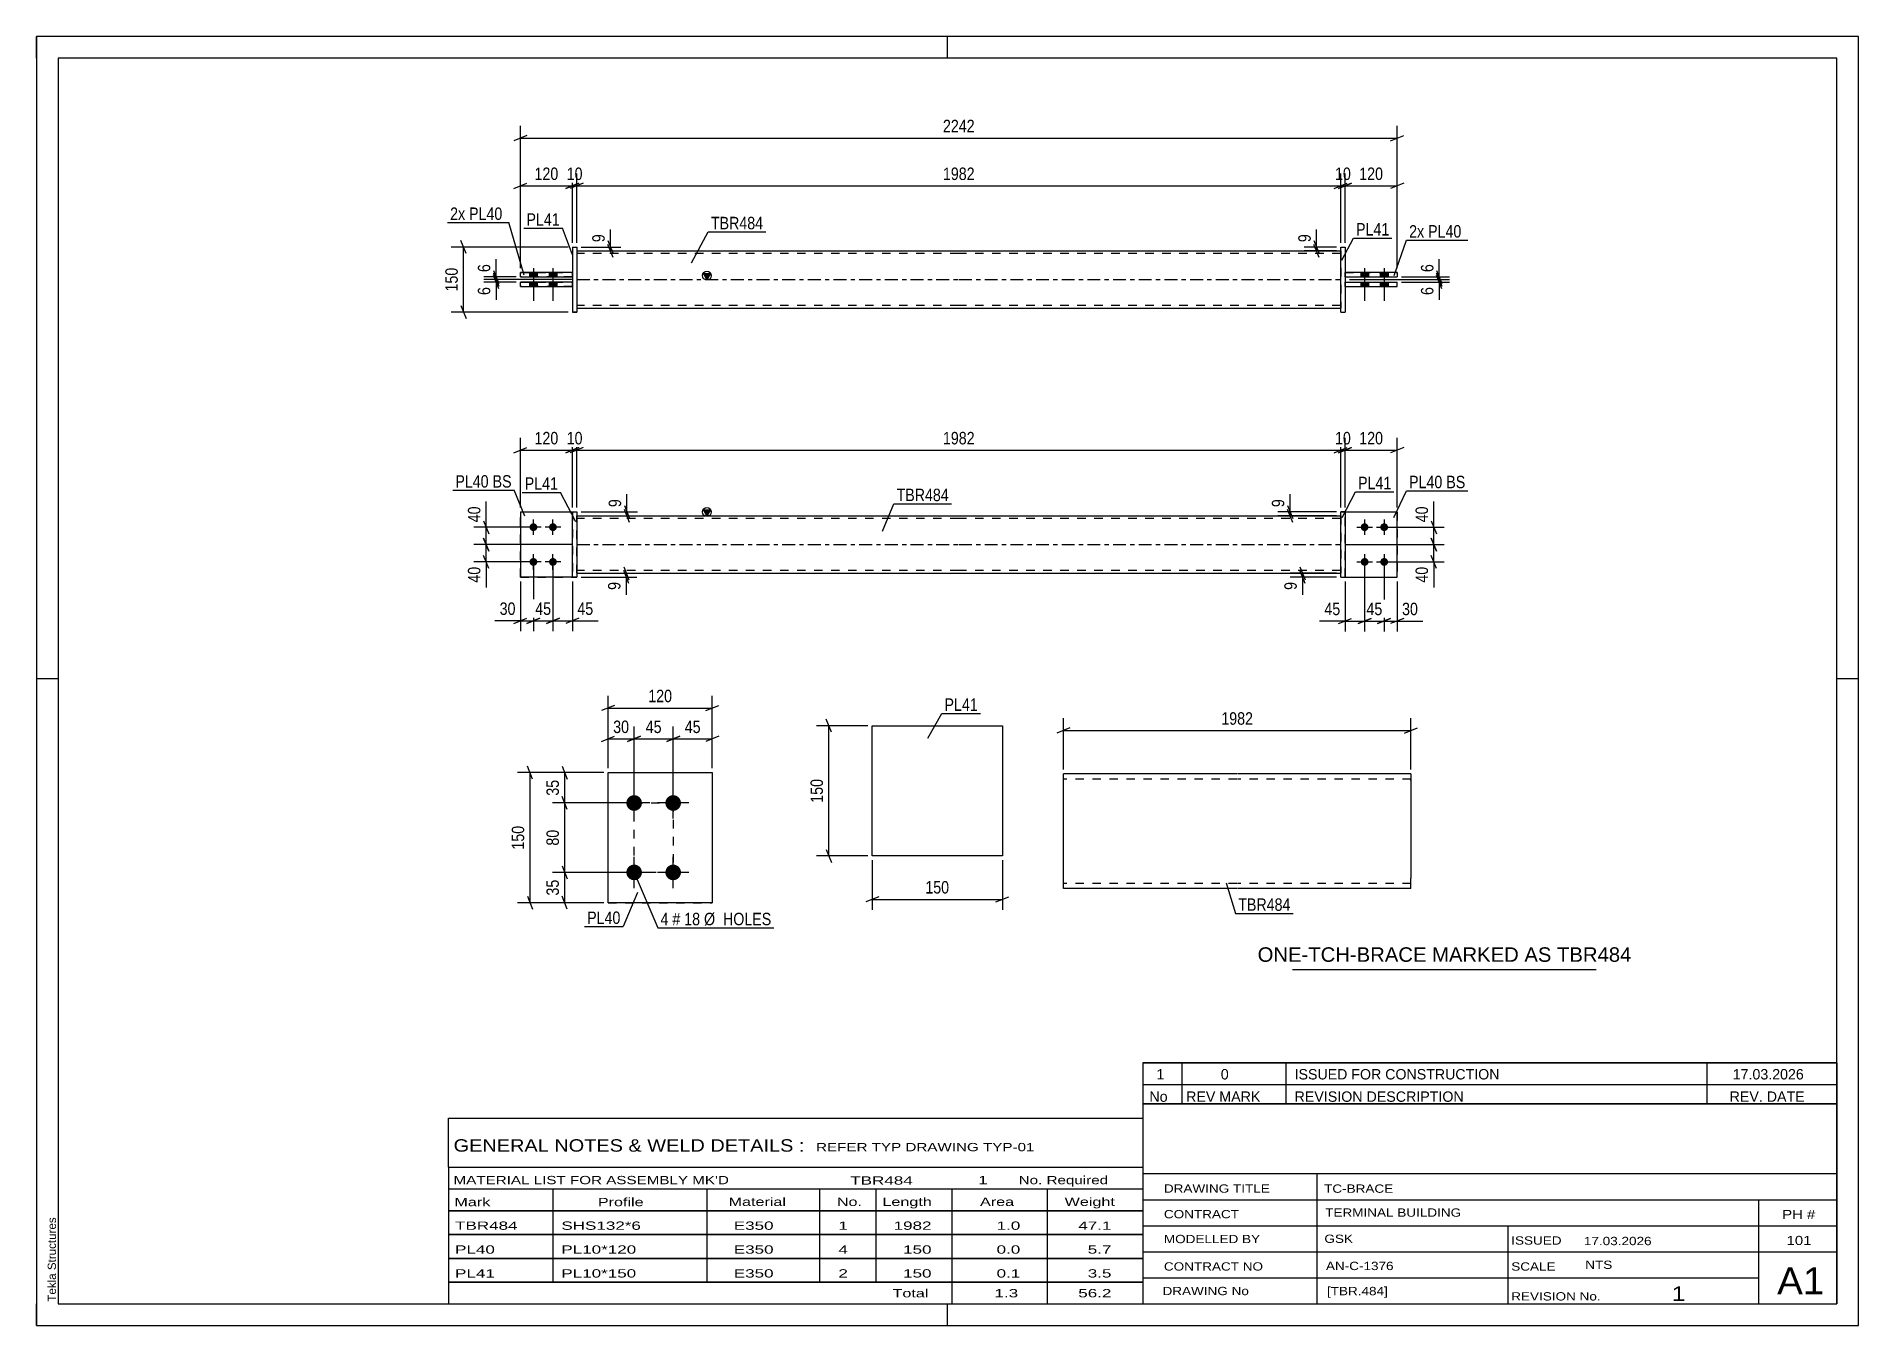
# Model space of a CAD drawing. Header units: millimetres. Extents: x 0 to 420, y 0 to 297.
import ezdxf

# ---------------------------------------------------------------- set-up
doc = ezdxf.new("R2010")
doc.units = ezdxf.units.MM
doc.linetypes.add('DXK_LINE_DOT2', pattern=[3.9198, 1.9599, -1.9599])
doc.linetypes.add('DXK_LINE_DOT3', pattern=[5.9187, 2.979, -0.9799, 0.9799, -0.9799])
doc.styles.add('Arial', font='ARIAL.TTF', dxfattribs={"height": 0.2})
doc.styles.add('Arial Narrow', font='ARIALN.TTF', dxfattribs={"height": 0.2})

# ---------------------------------------------------------------- blocks, each defined once
blk = doc.blocks.new('Unknown-582683959-1127')
at = {"color": 5, "linetype": 'Continuous'}
for p, q in [((420, 297), (0, 297)), ((0, 297), (0, 0)), ((0, 292), (0, 297)), ((210, 292), (210, 297)), ((420, 0), (420, 297)), ((415, 292), (5, 292)), ((5, 292), (5, 5)), ((415, 5), (415, 292)), ((5, 149), (0, 149)), ((420, 149), (415, 149)), ((0, 0), (0, 5)), ((5, 5), (415, 5)), ((210, 0), (210, 5)), ((0, 0), (420, 0))]:
    blk.add_line(p, q, dxfattribs=at)
at = {"color": 174, "linetype": 'Continuous', "style": 'Arial'}
blk.add_text('Tekla Structures', height=1.9102, rotation=90, dxfattribs=at).set_placement((4.5, 5.5))
blk = doc.blocks.new('Part-582683959-1392 - 1364')
at = {"color": 2, "linetype": 'Continuous'}
for p, q in [((111.55, 187.44), (123.55, 187.44)), ((111.55, 187.44), (111.55, 172.44)), ((123.55, 172.44), (111.55, 172.44)), ((111.55, 172.44), (111.55, 172.44))]:
    blk.add_line(p, q, dxfattribs=at)
at = {"color": 7, "linetype": 'DXK_LINE_DOT2'}
for p, q in [((111.55, 187.44), (123.55, 187.44)), ((123.55, 187.44), (123.55, 187.44)), ((123.55, 187.44), (123.55, 172.44)), ((111.55, 172.44), (123.55, 172.44)), ((111.55, 172.44), (111.55, 172.44))]:
    blk.add_line(p, q, dxfattribs=at)
blk = doc.blocks.new('Bolt-582683959-1413 - 1364')
at = {"linetype": 'Continuous'}
for points in [[(306.15, 184.84), (306.34, 184.82), (306.52, 184.76), (306.68, 184.67), (306.82, 184.54), (306.93, 184.39), (307.01, 184.22), (307.05, 184.03), (307.05, 183.85), (307.01, 183.66), (306.93, 183.49), (306.82, 183.34), (306.68, 183.21), (306.52, 183.12), (306.34, 183.06), (306.15, 183.04), (305.96, 183.06), (305.79, 183.12), (305.62, 183.21), (305.48, 183.34), (305.37, 183.49), (305.3, 183.66), (305.26, 183.85), (305.26, 184.03), (305.3, 184.22), (305.37, 184.39), (305.48, 184.54), (305.62, 184.67), (305.79, 184.76), (305.96, 184.82)], [(310.65, 184.84), (310.84, 184.82), (311.02, 184.76), (311.18, 184.67), (311.32, 184.54), (311.43, 184.39), (311.51, 184.22), (311.55, 184.03), (311.55, 183.85), (311.51, 183.66), (311.43, 183.49), (311.32, 183.34), (311.18, 183.21), (311.02, 183.12), (310.84, 183.06), (310.65, 183.04), (310.46, 183.06), (310.29, 183.12), (310.12, 183.21), (309.98, 183.34), (309.87, 183.49), (309.8, 183.66), (309.76, 183.85), (309.76, 184.03), (309.8, 184.22), (309.87, 184.39), (309.98, 184.54), (310.12, 184.67), (310.29, 184.76), (310.46, 184.82)], [(306.15, 176.84), (306.34, 176.82), (306.52, 176.76), (306.68, 176.67), (306.82, 176.54), (306.93, 176.39), (307.01, 176.22), (307.05, 176.03), (307.05, 175.85), (307.01, 175.66), (306.93, 175.49), (306.82, 175.34), (306.68, 175.21), (306.52, 175.12), (306.34, 175.06), (306.15, 175.04), (305.96, 175.06), (305.79, 175.12), (305.62, 175.21), (305.48, 175.34), (305.37, 175.49), (305.3, 175.66), (305.26, 175.85), (305.26, 176.03), (305.3, 176.22), (305.37, 176.39), (305.48, 176.54), (305.62, 176.67), (305.79, 176.76), (305.96, 176.82)], [(310.65, 176.84), (310.84, 176.82), (311.02, 176.76), (311.18, 176.67), (311.32, 176.54), (311.43, 176.39), (311.51, 176.22), (311.55, 176.03), (311.55, 175.85), (311.51, 175.66), (311.43, 175.49), (311.32, 175.34), (311.18, 175.21), (311.02, 175.12), (310.84, 175.06), (310.65, 175.04), (310.46, 175.06), (310.29, 175.12), (310.12, 175.21), (309.98, 175.34), (309.87, 175.49), (309.8, 175.66), (309.76, 175.85), (309.76, 176.03), (309.8, 176.22), (309.87, 176.39), (309.98, 176.54), (310.12, 176.67), (310.29, 176.76), (310.46, 176.82)]]:
    blk.add_hatch(color=1, dxfattribs=at).paths.add_polyline_path(points)
at = {"color": 1, "linetype": 'Continuous'}
for p, q in [((306.15, 185.74), (306.15, 182.14)), ((310.65, 185.74), (310.65, 182.14)), ((304.35, 183.94), (307.95, 183.94)), ((308.85, 183.94), (312.45, 183.94)), ((306.15, 177.74), (306.15, 174.14)), ((310.65, 177.74), (310.65, 174.14)), ((304.35, 175.94), (307.95, 175.94)), ((308.85, 175.94), (312.45, 175.94))]:
    blk.add_line(p, q, dxfattribs=at)
blk = doc.blocks.new('Part-582683959-1397 - 1364')
at = {"color": 7, "linetype": 'DXK_LINE_DOT2'}
for p, q in [((111.55, 187.44), (123.55, 187.44)), ((111.55, 187.44), (123.55, 187.44)), ((111.55, 172.44), (111.55, 187.44)), ((123.55, 187.44), (123.55, 187.44)), ((123.55, 187.44), (123.55, 172.44)), ((111.55, 172.44), (123.55, 172.44)), ((123.55, 172.44), (111.55, 172.44)), ((111.55, 172.44), (111.55, 172.44))]:
    blk.add_line(p, q, dxfattribs=at)
blk = doc.blocks.new('Part-582683959-1412 - 1364')
at = {"color": 2, "linetype": 'Continuous'}
for p, q in [((123.55, 187.44), (124.55, 187.44)), ((123.55, 172.44), (123.55, 187.44)), ((124.55, 187.44), (124.55, 187.44)), ((124.55, 187.44), (124.55, 172.44)), ((123.55, 172.44), (124.55, 172.44))]:
    blk.add_line(p, q, dxfattribs=at)
at = {"color": 7, "linetype": 'DXK_LINE_DOT2'}
for p, q in [((123.55, 187.44), (124.55, 187.44)), ((124.55, 172.44), (123.55, 172.44)), ((123.55, 172.44), (123.55, 172.44)), ((124.55, 172.44), (124.55, 172.44))]:
    blk.add_line(p, q, dxfattribs=at)
blk = doc.blocks.new('Bolt-582683959-1414 - 1364')
at = {"linetype": 'Continuous'}
for points in [[(114.55, 183.04), (114.36, 183.06), (114.19, 183.12), (114.02, 183.21), (113.88, 183.34), (113.77, 183.49), (113.7, 183.66), (113.66, 183.85), (113.66, 184.03), (113.7, 184.22), (113.77, 184.39), (113.88, 184.54), (114.02, 184.67), (114.19, 184.76), (114.36, 184.82), (114.55, 184.84), (114.74, 184.82), (114.92, 184.76), (115.08, 184.67), (115.22, 184.54), (115.33, 184.39), (115.41, 184.22), (115.45, 184.03), (115.45, 183.85), (115.41, 183.66), (115.33, 183.49), (115.22, 183.34), (115.08, 183.21), (114.92, 183.12), (114.74, 183.06)], [(119.05, 183.04), (118.86, 183.06), (118.69, 183.12), (118.52, 183.21), (118.38, 183.34), (118.27, 183.49), (118.2, 183.66), (118.16, 183.85), (118.16, 184.03), (118.2, 184.22), (118.27, 184.39), (118.38, 184.54), (118.52, 184.67), (118.69, 184.76), (118.86, 184.82), (119.05, 184.84), (119.24, 184.82), (119.42, 184.76), (119.58, 184.67), (119.72, 184.54), (119.83, 184.39), (119.91, 184.22), (119.95, 184.03), (119.95, 183.85), (119.91, 183.66), (119.83, 183.49), (119.72, 183.34), (119.58, 183.21), (119.42, 183.12), (119.24, 183.06)], [(114.55, 175.04), (114.36, 175.06), (114.19, 175.12), (114.02, 175.21), (113.88, 175.34), (113.77, 175.49), (113.7, 175.66), (113.66, 175.85), (113.66, 176.03), (113.7, 176.22), (113.77, 176.39), (113.88, 176.54), (114.02, 176.67), (114.19, 176.76), (114.36, 176.82), (114.55, 176.84), (114.74, 176.82), (114.92, 176.76), (115.08, 176.67), (115.22, 176.54), (115.33, 176.39), (115.41, 176.22), (115.45, 176.03), (115.45, 175.85), (115.41, 175.66), (115.33, 175.49), (115.22, 175.34), (115.08, 175.21), (114.92, 175.12), (114.74, 175.06)], [(119.05, 175.04), (118.86, 175.06), (118.69, 175.12), (118.52, 175.21), (118.38, 175.34), (118.27, 175.49), (118.2, 175.66), (118.16, 175.85), (118.16, 176.03), (118.2, 176.22), (118.27, 176.39), (118.38, 176.54), (118.52, 176.67), (118.69, 176.76), (118.86, 176.82), (119.05, 176.84), (119.24, 176.82), (119.42, 176.76), (119.58, 176.67), (119.72, 176.54), (119.83, 176.39), (119.91, 176.22), (119.95, 176.03), (119.95, 175.85), (119.91, 175.66), (119.83, 175.49), (119.72, 175.34), (119.58, 175.21), (119.42, 175.12), (119.24, 175.06)]]:
    blk.add_hatch(color=1, dxfattribs=at).paths.add_polyline_path(points)
at = {"color": 1, "linetype": 'Continuous'}
for p, q in [((114.55, 182.14), (114.55, 185.74)), ((119.05, 182.14), (119.05, 185.74)), ((116.35, 183.94), (112.75, 183.94)), ((120.85, 183.94), (117.25, 183.94)), ((114.55, 174.14), (114.55, 177.74)), ((119.05, 174.14), (119.05, 177.74)), ((116.35, 175.94), (112.75, 175.94)), ((120.85, 175.94), (117.25, 175.94))]:
    blk.add_line(p, q, dxfattribs=at)
blk = doc.blocks.new('Part-582683959-1424 - 1364')
at = {"color": 2, "linetype": 'Continuous'}
for p, q in [((301.65, 187.44), (300.65, 187.44)), ((300.65, 172.44), (300.65, 187.44)), ((301.65, 187.44), (301.65, 172.44)), ((300.65, 172.44), (300.65, 172.44)), ((300.65, 172.44), (301.65, 172.44))]:
    blk.add_line(p, q, dxfattribs=at)
at = {"color": 7, "linetype": 'DXK_LINE_DOT2'}
for p, q in [((300.65, 187.44), (300.65, 187.44)), ((300.65, 187.44), (301.65, 187.44)), ((301.65, 187.44), (301.65, 187.44)), ((300.65, 172.44), (301.65, 172.44))]:
    blk.add_line(p, q, dxfattribs=at)
blk = doc.blocks.new('Part-582683959-1439 - 1364')
at = {"linetype": 'Continuous'}
blk.add_hatch(color=2, dxfattribs=at).paths.add_polyline_path([(154.55, 186.54), (153.75, 187.94), (155.35, 187.94)])
at = {"color": 2, "linetype": 'Continuous'}
for p, q in [((124.55, 186.54), (212.55, 186.54)), ((154.55, 186.54), (153.75, 187.94)), ((153.75, 187.94), (155.35, 187.94)), ((155.35, 187.94), (154.55, 186.54)), ((212.65, 186.54), (300.65, 186.54)), ((124.55, 173.34), (212.55, 173.34)), ((212.65, 173.34), (300.65, 173.34))]:
    blk.add_line(p, q, dxfattribs=at)
at = {"color": 7, "linetype": 'DXK_LINE_DOT2'}
for p, q in [((124.55, 173.34), (124.55, 186.54)), ((212.55, 185.94), (124.55, 185.94)), ((300.65, 185.94), (212.65, 185.94)), ((300.65, 186.54), (300.65, 173.34)), ((212.55, 173.94), (124.55, 173.94)), ((300.65, 173.94), (212.65, 173.94))]:
    blk.add_line(p, q, dxfattribs=at)
at = {"color": 7, "linetype": 'DXK_LINE_DOT3'}
for p, q in [((124.55, 179.94), (212.55, 179.94)), ((212.65, 179.94), (300.65, 179.94))]:
    blk.add_line(p, q, dxfattribs=at)
at = {"color": 2, "linetype": 'Continuous'}
blk.add_circle((154.55, 187.44), 1, dxfattribs=at)
blk = doc.blocks.new('Part-582683959-1444 - 1364')
at = {"color": 2, "linetype": 'Continuous'}
for p, q in [((301.65, 187.44), (313.65, 187.44)), ((313.65, 187.44), (313.65, 187.44)), ((313.65, 172.44), (313.65, 187.44)), ((301.65, 172.44), (313.65, 172.44))]:
    blk.add_line(p, q, dxfattribs=at)
at = {"color": 7, "linetype": 'DXK_LINE_DOT2'}
for p, q in [((301.65, 187.44), (313.65, 187.44)), ((301.65, 172.44), (301.65, 187.44)), ((313.65, 187.44), (313.65, 187.44)), ((301.65, 172.44), (301.65, 172.44)), ((301.65, 172.44), (313.65, 172.44))]:
    blk.add_line(p, q, dxfattribs=at)
blk = doc.blocks.new('Part-582683959-1449 - 1364')
at = {"color": 7, "linetype": 'DXK_LINE_DOT2'}
for p, q in [((301.65, 187.44), (313.65, 187.44)), ((301.65, 172.44), (301.65, 187.44)), ((301.65, 187.44), (313.65, 187.44)), ((313.65, 187.44), (313.65, 187.44)), ((313.65, 187.44), (313.65, 172.44)), ((301.65, 172.44), (301.65, 172.44)), ((301.65, 172.44), (313.65, 172.44)), ((301.65, 172.44), (313.65, 172.44))]:
    blk.add_line(p, q, dxfattribs=at)
blk = doc.blocks.new('Part-582683959-1771 - 1745')
at = {"color": 2, "linetype": 'Continuous'}
for p, q in [((123.55, 240.39), (111.55, 240.39)), ((111.55, 239.39), (111.55, 240.39)), ((123.55, 239.39), (123.55, 240.39)), ((111.55, 239.39), (123.55, 239.39)), ((111.55, 239.39), (111.55, 239.39))]:
    blk.add_line(p, q, dxfattribs=at)
at = {"color": 7, "linetype": 'DXK_LINE_DOT2'}
for p, q in [((111.55, 240.39), (123.55, 240.39)), ((123.55, 239.39), (111.55, 239.39))]:
    blk.add_line(p, q, dxfattribs=at)
blk = doc.blocks.new('Part-582683959-1751 - 1745')
at = {"linetype": 'Continuous'}
blk.add_hatch(color=2, dxfattribs=at).paths.add_polyline_path([(154.55, 240.99), (153.75, 242.39), (155.35, 242.39)])
at = {"color": 2, "linetype": 'Continuous'}
for p, q in [((124.55, 247.59), (212.55, 247.59)), ((212.65, 247.59), (300.65, 247.59)), ((154.55, 240.99), (153.75, 242.39)), ((153.75, 242.39), (155.35, 242.39)), ((155.35, 242.39), (154.55, 240.99)), ((124.55, 234.39), (212.55, 234.39)), ((212.65, 234.39), (300.65, 234.39))]:
    blk.add_line(p, q, dxfattribs=at)
at = {"color": 7, "linetype": 'DXK_LINE_DOT2'}
for p, q in [((124.55, 247.59), (124.55, 234.39)), ((212.55, 246.99), (124.55, 246.99)), ((300.65, 246.99), (212.65, 246.99)), ((300.65, 247.59), (300.65, 234.39)), ((212.55, 234.99), (124.55, 234.99)), ((300.65, 234.99), (212.65, 234.99))]:
    blk.add_line(p, q, dxfattribs=at)
at = {"color": 7, "linetype": 'DXK_LINE_DOT3'}
for p, q in [((124.55, 240.99), (212.55, 240.99)), ((212.65, 240.99), (300.65, 240.99))]:
    blk.add_line(p, q, dxfattribs=at)
at = {"color": 2, "linetype": 'Continuous'}
blk.add_circle((154.55, 241.89), 1, dxfattribs=at)
blk = doc.blocks.new('Part-582683959-1756 - 1745')
at = {"color": 2, "linetype": 'Continuous'}
for p, q in [((301.65, 240.39), (313.65, 240.39)), ((301.65, 239.39), (301.65, 240.39)), ((313.65, 239.39), (313.65, 240.39)), ((301.65, 239.39), (301.65, 239.39)), ((301.65, 239.39), (313.65, 239.39))]:
    blk.add_line(p, q, dxfattribs=at)
at = {"color": 7, "linetype": 'DXK_LINE_DOT2'}
for p, q in [((301.65, 240.39), (313.65, 240.39)), ((301.65, 239.39), (313.65, 239.39))]:
    blk.add_line(p, q, dxfattribs=at)
blk = doc.blocks.new('Part-582683959-1761 - 1745')
at = {"color": 2, "linetype": 'Continuous'}
for p, q in [((313.65, 242.59), (301.65, 242.59)), ((301.65, 241.59), (301.65, 242.59)), ((301.65, 241.59), (301.65, 241.59)), ((301.65, 241.59), (313.65, 241.59)), ((313.65, 242.59), (313.65, 241.59))]:
    blk.add_line(p, q, dxfattribs=at)
at = {"color": 7, "linetype": 'DXK_LINE_DOT2'}
for p, q in [((301.65, 242.59), (301.65, 242.59)), ((301.65, 242.59), (313.65, 242.59)), ((301.65, 241.59), (313.65, 241.59)), ((313.65, 242.59), (313.65, 242.59))]:
    blk.add_line(p, q, dxfattribs=at)
blk = doc.blocks.new('Part-582683959-1766 - 1745')
at = {"color": 2, "linetype": 'Continuous'}
for p, q in [((300.65, 248.49), (300.65, 248.49)), ((300.65, 233.49), (300.65, 248.49)), ((300.65, 248.49), (301.65, 248.49)), ((301.65, 248.49), (301.65, 248.49)), ((301.65, 248.49), (301.65, 233.49)), ((300.65, 233.49), (301.65, 233.49)), ((300.65, 233.49), (300.65, 233.49)), ((301.65, 233.49), (301.65, 233.49))]:
    blk.add_line(p, q, dxfattribs=at)
at = {"color": 7, "linetype": 'DXK_LINE_DOT2'}
for p, q in [((300.65, 248.49), (300.65, 248.49)), ((300.65, 248.49), (301.65, 248.49)), ((300.65, 233.49), (301.65, 233.49))]:
    blk.add_line(p, q, dxfattribs=at)
blk = doc.blocks.new('Part-582683959-1776 - 1745')
at = {"color": 2, "linetype": 'Continuous'}
for p, q in [((123.55, 242.59), (111.55, 242.59)), ((111.55, 241.59), (111.55, 242.59)), ((111.55, 241.59), (123.55, 241.59)), ((111.55, 241.59), (111.55, 241.59)), ((123.55, 241.59), (123.55, 242.59))]:
    blk.add_line(p, q, dxfattribs=at)
at = {"color": 7, "linetype": 'DXK_LINE_DOT2'}
for p, q in [((111.55, 242.59), (123.55, 242.59)), ((123.55, 241.59), (111.55, 241.59))]:
    blk.add_line(p, q, dxfattribs=at)
blk = doc.blocks.new('Part-582683959-1781 - 1745')
at = {"color": 2, "linetype": 'Continuous'}
for p, q in [((123.55, 248.49), (124.55, 248.49)), ((123.55, 248.49), (123.55, 233.49)), ((124.55, 248.49), (124.55, 248.49)), ((124.55, 248.49), (124.55, 233.49)), ((124.55, 233.49), (123.55, 233.49)), ((123.55, 233.49), (123.55, 233.49))]:
    blk.add_line(p, q, dxfattribs=at)
at = {"color": 7, "linetype": 'DXK_LINE_DOT2'}
for p, q in [((123.55, 248.49), (124.55, 248.49)), ((123.55, 233.49), (124.55, 233.49)), ((123.55, 233.49), (123.55, 233.49))]:
    blk.add_line(p, q, dxfattribs=at)
blk = doc.blocks.new('Bolt-582683959-1782 - 1745')
at = {"linetype": 'Continuous'}
for points in [[(307.05, 242.59), (305.25, 242.59), (305.25, 241.59), (307.05, 241.59)], [(307.05, 242.59), (305.25, 242.59), (305.25, 241.59), (307.05, 241.59)], [(307.05, 240.39), (305.25, 240.39), (305.25, 239.39), (307.05, 239.39)], [(307.05, 240.39), (305.25, 240.39), (305.25, 239.39), (307.05, 239.39)], [(311.55, 242.59), (309.75, 242.59), (309.75, 241.59), (311.55, 241.59)], [(311.55, 242.59), (309.75, 242.59), (309.75, 241.59), (311.55, 241.59)], [(311.55, 240.39), (309.75, 240.39), (309.75, 239.39), (311.55, 239.39)], [(311.55, 240.39), (309.75, 240.39), (309.75, 239.39), (311.55, 239.39)]]:
    blk.add_hatch(color=1, dxfattribs=at).paths.add_polyline_path(points)
at = {"color": 1, "linetype": 'Continuous'}
for p, q in [((305.25, 242.59), (305.25, 241.59)), ((305.25, 242.59), (305.25, 241.59)), ((305.25, 240.39), (305.25, 239.39)), ((305.25, 240.39), (305.25, 239.39)), ((306.15, 243.59), (306.15, 236.09)), ((306.15, 243.59), (306.15, 236.09)), ((307.05, 242.59), (307.05, 241.59)), ((307.05, 242.59), (307.05, 241.59)), ((307.05, 240.39), (307.05, 239.39)), ((307.05, 240.39), (307.05, 239.39)), ((309.75, 242.59), (309.75, 241.59)), ((309.75, 242.59), (309.75, 241.59)), ((309.75, 240.39), (309.75, 239.39)), ((309.75, 240.39), (309.75, 239.39)), ((310.65, 243.59), (310.65, 236.09)), ((310.65, 243.59), (310.65, 236.09)), ((311.55, 242.59), (311.55, 241.59)), ((311.55, 242.59), (311.55, 241.59)), ((311.55, 240.39), (311.55, 239.39)), ((311.55, 240.39), (311.55, 239.39))]:
    blk.add_line(p, q, dxfattribs=at)
blk = doc.blocks.new('Bolt-582683959-1783 - 1745')
at = {"linetype": 'Continuous'}
for points in [[(113.65, 241.59), (115.45, 241.59), (115.45, 242.59), (113.65, 242.59)], [(113.65, 241.59), (115.45, 241.59), (115.45, 242.59), (113.65, 242.59)], [(113.65, 239.39), (115.45, 239.39), (115.45, 240.39), (113.65, 240.39)], [(113.65, 239.39), (115.45, 239.39), (115.45, 240.39), (113.65, 240.39)], [(118.15, 241.59), (119.95, 241.59), (119.95, 242.59), (118.15, 242.59)], [(118.15, 241.59), (119.95, 241.59), (119.95, 242.59), (118.15, 242.59)], [(118.15, 239.39), (119.95, 239.39), (119.95, 240.39), (118.15, 240.39)], [(118.15, 239.39), (119.95, 239.39), (119.95, 240.39), (118.15, 240.39)]]:
    blk.add_hatch(color=1, dxfattribs=at).paths.add_polyline_path(points)
at = {"color": 1, "linetype": 'Continuous'}
for p, q in [((113.65, 242.59), (113.65, 241.59)), ((113.65, 242.59), (113.65, 241.59)), ((113.65, 240.39), (113.65, 239.39)), ((113.65, 240.39), (113.65, 239.39)), ((114.55, 243.59), (114.55, 236.09)), ((114.55, 243.59), (114.55, 236.09)), ((115.45, 242.59), (115.45, 241.59)), ((115.45, 242.59), (115.45, 241.59)), ((115.45, 240.39), (115.45, 239.39)), ((115.45, 240.39), (115.45, 239.39)), ((118.15, 242.59), (118.15, 241.59)), ((118.15, 242.59), (118.15, 241.59)), ((118.15, 240.39), (118.15, 239.39)), ((118.15, 240.39), (118.15, 239.39)), ((119.05, 243.59), (119.05, 236.09)), ((119.05, 243.59), (119.05, 236.09)), ((119.95, 242.59), (119.95, 241.59)), ((119.95, 242.59), (119.95, 241.59)), ((119.95, 240.39), (119.95, 239.39)), ((119.95, 240.39), (119.95, 239.39))]:
    blk.add_line(p, q, dxfattribs=at)
blk = doc.blocks.new('Bolt-582683959-2085 - 2022')
at = {"linetype": 'Continuous'}
for points in [[(137.77, 118.6), (137.4, 118.63), (137.04, 118.75), (136.71, 118.94), (136.43, 119.19), (136.21, 119.5), (136.06, 119.84), (135.98, 120.21), (135.98, 120.58), (136.06, 120.95), (136.21, 121.3), (136.43, 121.6), (136.71, 121.85), (137.04, 122.04), (137.4, 122.16), (137.77, 122.2), (138.14, 122.16), (138.5, 122.04), (138.83, 121.85), (139.11, 121.6), (139.33, 121.3), (139.48, 120.95), (139.56, 120.58), (139.56, 120.21), (139.48, 119.84), (139.33, 119.5), (139.11, 119.19), (138.83, 118.94), (138.5, 118.75), (138.14, 118.63)], [(146.77, 118.6), (146.4, 118.63), (146.04, 118.75), (145.71, 118.94), (145.43, 119.19), (145.21, 119.5), (145.06, 119.84), (144.98, 120.21), (144.98, 120.58), (145.06, 120.95), (145.21, 121.3), (145.43, 121.6), (145.71, 121.85), (146.04, 122.04), (146.4, 122.16), (146.77, 122.2), (147.14, 122.16), (147.5, 122.04), (147.83, 121.85), (148.11, 121.6), (148.33, 121.3), (148.48, 120.95), (148.56, 120.58), (148.56, 120.21), (148.48, 119.84), (148.33, 119.5), (148.11, 119.19), (147.83, 118.94), (147.5, 118.75), (147.14, 118.63)], [(137.77, 102.6), (137.4, 102.63), (137.04, 102.75), (136.71, 102.94), (136.43, 103.19), (136.21, 103.5), (136.06, 103.84), (135.98, 104.21), (135.98, 104.58), (136.06, 104.95), (136.21, 105.3), (136.43, 105.6), (136.71, 105.85), (137.04, 106.04), (137.4, 106.16), (137.77, 106.2), (138.14, 106.16), (138.5, 106.04), (138.83, 105.85), (139.11, 105.6), (139.33, 105.3), (139.48, 104.95), (139.56, 104.58), (139.56, 104.21), (139.48, 103.84), (139.33, 103.5), (139.11, 103.19), (138.83, 102.94), (138.5, 102.75), (138.14, 102.63)], [(146.77, 102.6), (146.4, 102.63), (146.04, 102.75), (145.71, 102.94), (145.43, 103.19), (145.21, 103.5), (145.06, 103.84), (144.98, 104.21), (144.98, 104.58), (145.06, 104.95), (145.21, 105.3), (145.43, 105.6), (145.71, 105.85), (146.04, 106.04), (146.4, 106.16), (146.77, 106.2), (147.14, 106.16), (147.5, 106.04), (147.83, 105.85), (148.11, 105.6), (148.33, 105.3), (148.48, 104.95), (148.56, 104.58), (148.56, 104.21), (148.48, 103.84), (148.33, 103.5), (148.11, 103.19), (147.83, 102.94), (147.5, 102.75), (147.14, 102.63)]]:
    blk.add_hatch(color=1, dxfattribs=at).paths.add_polyline_path(points)
at = {"color": 1, "linetype": 'Continuous'}
for p, q in [((137.77, 116.8), (137.77, 124)), ((146.77, 116.8), (146.77, 124)), ((141.37, 120.4), (134.17, 120.4)), ((150.37, 120.4), (143.17, 120.4)), ((137.77, 100.8), (137.77, 108)), ((146.77, 100.8), (146.77, 108)), ((141.37, 104.4), (134.17, 104.4)), ((150.37, 104.4), (143.17, 104.4))]:
    blk.add_line(p, q, dxfattribs=at)
blk = doc.blocks.new('Part-582683959-2090 - 2022')
at = {"color": 2, "linetype": 'Continuous'}
for p, q in [((131.77, 127.4), (155.77, 127.4)), ((131.77, 97.4), (131.77, 127.4)), ((155.77, 127.4), (155.77, 127.4)), ((155.77, 127.4), (155.77, 97.4)), ((155.77, 97.4), (131.77, 97.4)), ((131.77, 97.4), (131.77, 97.4))]:
    blk.add_line(p, q, dxfattribs=at)
at = {"color": 7, "linetype": 'DXK_LINE_DOT2'}
for p, q in [((131.77, 127.4), (155.77, 127.4)), ((131.77, 97.4), (155.77, 97.4)), ((131.77, 97.4), (131.77, 97.4))]:
    blk.add_line(p, q, dxfattribs=at)
blk = doc.blocks.new('Part-582683959-2237 - 2231')
at = {"color": 2, "linetype": 'Continuous'}
for p, q in [((192.64, 108.19), (192.64, 138.19)), ((192.64, 138.19), (222.64, 138.19)), ((222.64, 138.19), (222.64, 108.19)), ((222.64, 108.19), (192.64, 108.19))]:
    blk.add_line(p, q, dxfattribs=at)
blk = doc.blocks.new('Part-582683959-2260 - 2254')
at = {"color": 2, "linetype": 'Continuous'}
for p, q in [((276.73, 127.08), (236.73, 127.08)), ((236.73, 100.86), (236.73, 127.08)), ((316.83, 127.08), (276.83, 127.08)), ((316.83, 127.08), (316.83, 103.08)), ((236.73, 100.68), (236.73, 100.86)), ((316.83, 100.68), (316.83, 103.08)), ((276.73, 100.68), (236.73, 100.68)), ((316.83, 100.68), (276.83, 100.68))]:
    blk.add_line(p, q, dxfattribs=at)
at = {"color": 7, "linetype": 'DXK_LINE_DOT2'}
for p, q in [((276.73, 125.88), (236.73, 125.88)), ((316.83, 125.88), (276.83, 125.88)), ((316.83, 125.88), (316.83, 125.79)), ((316.83, 125.79), (316.83, 125.88)), ((316.83, 125.6), (316.83, 125.79)), ((316.83, 125.79), (316.83, 125.6)), ((236.73, 101.88), (236.73, 101.97)), ((276.73, 101.88), (236.73, 101.88)), ((316.83, 101.88), (276.83, 101.88)), ((316.83, 101.97), (316.83, 102.62)), ((316.83, 101.88), (316.83, 101.97))]:
    blk.add_line(p, q, dxfattribs=at)
blk = doc.blocks.new('Rectangle-582683959-2216 - 2022')
at = {"color": 1, "linetype": 'DXK_LINE_DOT2'}
blk.add_lwpolyline([(137.77, 120.4), (146.77, 120.4), (146.77, 104.4), (137.77, 104.4), (137.77, 120.4)], close=True, dxfattribs=at)
blk = doc.blocks.new('StraightDimension-582683959-1681 - 1364')
at = {"color": 7, "linetype": 'Continuous'}
for p, q in [((321.5, 181.44), (322.7, 178.44)), ((301.65, 179.94), (324.5, 179.94)), ((322.7, 174.44), (321.5, 177.44)), ((322.1, 175.94), (322.1, 179.94)), ((311.65, 175.94), (324.5, 175.94))]:
    blk.add_line(p, q, dxfattribs=at)
at = {"color": 0}
blk.add_wipeout([(321.35, 175.41), (317.15, 175.41), (317.15, 170.56), (321.35, 170.56)], dxfattribs=at)
at = {"color": 7, "linetype": 'Continuous'}
blk.add_line((322.1, 175.94), (322.1, 170.03), dxfattribs=at)
blk.add_line((322.1, 175.94), (322.1, 170.03), dxfattribs=at)
at = {"color": 3, "style": 'Arial Narrow'}
blk.add_text('40', height=2.863, rotation=90.0002, dxfattribs=at).set_placement((320.75, 171.16))
blk = doc.blocks.new('StraightDimension-582683959-1601 - 1364')
at = {"color": 7, "linetype": 'Continuous'}
for p, q in [((103.07, 185.44), (104.27, 182.44)), ((113.55, 183.94), (100.82, 183.94)), ((104.27, 178.44), (103.07, 181.44)), ((103.67, 179.94), (103.67, 183.94)), ((123.55, 179.94), (100.82, 179.94))]:
    blk.add_line(p, q, dxfattribs=at)
at = {"color": 0}
blk.add_wipeout([(102.92, 189.32), (98.72, 189.32), (98.72, 184.46), (102.92, 184.46)], dxfattribs=at)
at = {"color": 7, "linetype": 'Continuous'}
blk.add_line((103.67, 183.94), (103.67, 189.85), dxfattribs=at)
blk.add_line((103.67, 183.94), (103.67, 189.85), dxfattribs=at)
at = {"color": 3, "style": 'Arial Narrow'}
blk.add_text('40', height=2.863, rotation=90.0002, dxfattribs=at).set_placement((102.32, 185.06))
blk = doc.blocks.new('StraightDimension-582683959-1572 - 1364')
at = {"color": 7, "linetype": 'Continuous'}
for p, q in [((114.55, 174.94), (114.55, 159.98)), ((111.55, 171.44), (111.55, 159.98)), ((110.05, 161.78), (113.05, 162.98)), ((111.55, 162.38), (114.55, 162.38)), ((116.05, 162.98), (113.05, 161.78))]:
    blk.add_line(p, q, dxfattribs=at)
at = {"color": 0}
blk.add_wipeout([(111.03, 163.13), (111.03, 167.33), (106.17, 167.33), (106.17, 163.13)], dxfattribs=at)
at = {"color": 7, "linetype": 'Continuous'}
blk.add_line((111.55, 162.38), (105.65, 162.38), dxfattribs=at)
blk.add_line((111.55, 162.38), (105.65, 162.38), dxfattribs=at)
at = {"color": 3, "style": 'Arial Narrow'}
blk.add_text('30', height=2.863, dxfattribs=at).set_placement((106.77, 163.73))
blk = doc.blocks.new('StraightDimension-582683959-1565 - 1364')
at = {"color": 7, "linetype": 'Continuous'}
for p, q in [((114.55, 174.94), (114.55, 159.98)), ((119.05, 174.94), (119.05, 159.98)), ((113.05, 161.78), (116.05, 162.98)), ((114.55, 162.38), (119.05, 162.38)), ((120.55, 162.98), (117.55, 161.78))]:
    blk.add_line(p, q, dxfattribs=at)
at = {"color": 0}
blk.add_wipeout([(119.23, 163.13), (119.23, 167.33), (114.37, 167.33), (114.37, 163.13)], dxfattribs=at)
at = {"color": 3, "style": 'Arial Narrow'}
blk.add_text('45', height=2.863, dxfattribs=at).set_placement((114.97, 163.73))
blk = doc.blocks.new('StraightDimension-582683959-1502 - 1364')
at = {"color": 7, "linetype": 'Continuous'}
for p, q in [((126.05, 202.27), (123.05, 201.07)), ((124.55, 188.44), (124.55, 204.52)), ((124.55, 201.67), (300.65, 201.67)), ((299.15, 201.07), (302.15, 202.27)), ((300.65, 188.44), (300.65, 204.52))]:
    blk.add_line(p, q, dxfattribs=at)
at = {"color": 0}
blk.add_wipeout([(216.86, 202.42), (216.86, 206.62), (208.35, 206.62), (208.35, 202.42)], dxfattribs=at)
at = {"color": 3, "style": 'Arial Narrow'}
blk.add_text('1982', height=2.863, dxfattribs=at).set_placement((208.95, 203.02))
blk = doc.blocks.new('StraightDimension-582683959-1458 - 1364')
at = {"color": 7, "linetype": 'Continuous'}
for p, q in [((110.05, 201.07), (113.05, 202.27)), ((111.55, 188.44), (111.55, 204.52)), ((111.55, 201.67), (123.55, 201.67)), ((125.05, 202.27), (122.05, 201.07)), ((123.55, 188.44), (123.55, 204.52))]:
    blk.add_line(p, q, dxfattribs=at)
at = {"color": 0}
blk.add_wipeout([(120.89, 202.42), (120.89, 206.62), (114.21, 206.62), (114.21, 202.42)], dxfattribs=at)
at = {"color": 3, "style": 'Arial Narrow'}
blk.add_text('120', height=2.863, dxfattribs=at).set_placement((114.81, 203.02))
blk = doc.blocks.new('StraightDimension-582683959-1485 - 1364')
at = {"color": 7, "linetype": 'Continuous'}
for p, q in [((122.05, 201.07), (125.05, 202.27)), ((126.05, 202.27), (123.05, 201.07)), ((123.55, 188.44), (123.55, 204.52)), ((123.55, 201.67), (124.55, 201.67)), ((124.55, 188.44), (124.55, 204.52))]:
    blk.add_line(p, q, dxfattribs=at)
at = {"color": 0}
blk.add_wipeout([(126.48, 202.42), (126.48, 206.62), (121.62, 206.62), (121.62, 202.42)], dxfattribs=at)
at = {"color": 3, "style": 'Arial Narrow'}
blk.add_text('10', height=2.863, dxfattribs=at).set_placement((122.22, 203.02))
blk = doc.blocks.new('StraightDimension-582683959-1511 - 1364')
at = {"color": 7, "linetype": 'Continuous'}
for p, q in [((299.15, 201.07), (302.15, 202.27)), ((303.15, 202.27), (300.15, 201.07)), ((300.65, 188.44), (300.65, 204.52)), ((300.65, 201.67), (301.65, 201.67)), ((301.65, 188.44), (301.65, 204.52))]:
    blk.add_line(p, q, dxfattribs=at)
at = {"color": 0}
blk.add_wipeout([(303.58, 202.42), (303.58, 206.62), (298.72, 206.62), (298.72, 202.42)], dxfattribs=at)
at = {"color": 3, "style": 'Arial Narrow'}
blk.add_text('10', height=2.863, dxfattribs=at).set_placement((299.32, 203.02))
blk = doc.blocks.new('StraightDimension-582683959-1529 - 1364')
at = {"color": 7, "linetype": 'Continuous'}
for p, q in [((300.15, 201.07), (303.15, 202.27)), ((301.65, 188.44), (301.65, 204.52)), ((301.65, 201.67), (313.65, 201.67)), ((315.15, 202.27), (312.15, 201.07)), ((313.65, 188.44), (313.65, 204.52))]:
    blk.add_line(p, q, dxfattribs=at)
at = {"color": 0}
blk.add_wipeout([(310.99, 202.42), (310.99, 206.62), (304.31, 206.62), (304.31, 202.42)], dxfattribs=at)
at = {"color": 3, "style": 'Arial Narrow'}
blk.add_text('120', height=2.863, dxfattribs=at).set_placement((304.91, 203.02))
blk = doc.blocks.new('StraightDimension-582683959-1552 - 1364')
at = {"color": 7, "linetype": 'Continuous'}
for p, q in [((119.05, 174.94), (119.05, 159.98)), ((123.55, 171.44), (123.55, 159.98)), ((117.55, 161.78), (120.55, 162.98)), ((119.05, 162.38), (123.55, 162.38)), ((125.05, 162.98), (122.05, 161.78))]:
    blk.add_line(p, q, dxfattribs=at)
at = {"color": 0}
blk.add_wipeout([(128.93, 163.13), (128.93, 167.33), (124.08, 167.33), (124.08, 163.13)], dxfattribs=at)
at = {"color": 7, "linetype": 'Continuous'}
blk.add_line((123.55, 162.38), (129.46, 162.38), dxfattribs=at)
blk.add_line((123.55, 162.38), (129.46, 162.38), dxfattribs=at)
at = {"color": 3, "style": 'Arial Narrow'}
blk.add_text('45', height=2.863, dxfattribs=at).set_placement((124.68, 163.73))
blk = doc.blocks.new('StraightDimension-582683959-1583 - 1364')
at = {"color": 7, "linetype": 'Continuous'}
for p, q in [((125.55, 173.34), (138.36, 173.34)), ((125.55, 172.44), (138.36, 172.44)), ((135.36, 174.84), (136.56, 171.84)), ((136.56, 170.94), (135.36, 173.94)), ((135.96, 172.44), (135.96, 173.34))]:
    blk.add_line(p, q, dxfattribs=at)
at = {"color": 0}
blk.add_wipeout([(135.21, 171.91), (131.01, 171.91), (131.01, 168.89), (135.21, 168.89)], dxfattribs=at)
at = {"color": 7, "linetype": 'Continuous'}
blk.add_line((135.96, 172.44), (135.96, 168.36), dxfattribs=at)
blk.add_line((135.96, 172.44), (135.96, 168.36), dxfattribs=at)
at = {"color": 3, "style": 'Arial Narrow'}
blk.add_text('9', height=2.86, rotation=90.0002, dxfattribs=at).set_placement((134.61, 169.49))
blk = doc.blocks.new('StraightDimension-582683959-1592 - 1364')
at = {"color": 7, "linetype": 'Continuous'}
for p, q in [((125.55, 187.44), (138.51, 187.44)), ((125.55, 186.54), (138.51, 186.54)), ((135.51, 188.94), (136.71, 185.94)), ((136.71, 185.04), (135.51, 188.04)), ((136.11, 186.54), (136.11, 187.44))]:
    blk.add_line(p, q, dxfattribs=at)
at = {"color": 0}
blk.add_wipeout([(135.36, 190.99), (131.16, 190.99), (131.16, 187.96), (135.36, 187.96)], dxfattribs=at)
at = {"color": 7, "linetype": 'Continuous'}
blk.add_line((136.11, 187.44), (136.11, 191.52), dxfattribs=at)
blk.add_line((136.11, 187.44), (136.11, 191.52), dxfattribs=at)
at = {"color": 3, "style": 'Arial Narrow'}
blk.add_text('9', height=2.86, rotation=90.0002, dxfattribs=at).set_placement((134.76, 188.56))
blk = doc.blocks.new('StraightDimension-582683959-1618 - 1364')
at = {"color": 7, "linetype": 'Continuous'}
for p, q in [((103.07, 181.44), (104.27, 178.44)), ((123.55, 179.94), (100.82, 179.94)), ((104.27, 174.44), (103.07, 177.44)), ((103.67, 175.94), (103.67, 179.94)), ((113.55, 175.94), (100.82, 175.94))]:
    blk.add_line(p, q, dxfattribs=at)
at = {"color": 0}
blk.add_wipeout([(102.92, 175.41), (98.72, 175.41), (98.72, 170.56), (102.92, 170.56)], dxfattribs=at)
at = {"color": 7, "linetype": 'Continuous'}
blk.add_line((103.67, 175.94), (103.67, 170.03), dxfattribs=at)
blk.add_line((103.67, 175.94), (103.67, 170.03), dxfattribs=at)
at = {"color": 3, "style": 'Arial Narrow'}
blk.add_text('40', height=2.863, rotation=90.0002, dxfattribs=at).set_placement((102.32, 171.16))
blk = doc.blocks.new('StraightDimension-582683959-1632 - 1364')
at = {"color": 7, "linetype": 'Continuous'}
for p, q in [((299.65, 173.34), (289, 173.34)), ((299.65, 172.44), (289, 172.44)), ((291.25, 174.84), (292.45, 171.84)), ((292.45, 170.94), (291.25, 173.94)), ((291.85, 172.44), (291.85, 173.34))]:
    blk.add_line(p, q, dxfattribs=at)
at = {"color": 0}
blk.add_wipeout([(291.1, 171.91), (286.9, 171.91), (286.9, 168.89), (291.1, 168.89)], dxfattribs=at)
at = {"color": 7, "linetype": 'Continuous'}
blk.add_line((291.85, 172.44), (291.85, 168.36), dxfattribs=at)
blk.add_line((291.85, 172.44), (291.85, 168.36), dxfattribs=at)
at = {"color": 3, "style": 'Arial Narrow'}
blk.add_text('9', height=2.86, rotation=90.0002, dxfattribs=at).set_placement((290.5, 169.49))
blk = doc.blocks.new('StraightDimension-582683959-1641 - 1364')
at = {"color": 7, "linetype": 'Continuous'}
for p, q in [((310.65, 174.94), (310.65, 159.92)), ((313.65, 171.44), (313.65, 159.92)), ((309.15, 161.72), (312.15, 162.92)), ((310.65, 162.32), (313.65, 162.32)), ((315.15, 162.92), (312.15, 161.72))]:
    blk.add_line(p, q, dxfattribs=at)
at = {"color": 0}
blk.add_wipeout([(319.03, 163.07), (319.03, 167.27), (314.18, 167.27), (314.18, 163.07)], dxfattribs=at)
at = {"color": 7, "linetype": 'Continuous'}
blk.add_line((313.65, 162.32), (319.56, 162.32), dxfattribs=at)
blk.add_line((313.65, 162.32), (319.56, 162.32), dxfattribs=at)
at = {"color": 3, "style": 'Arial Narrow'}
blk.add_text('30', height=2.863, dxfattribs=at).set_placement((314.78, 163.67))
blk = doc.blocks.new('StraightDimension-582683959-1654 - 1364')
at = {"color": 7, "linetype": 'Continuous'}
for p, q in [((306.15, 174.94), (306.15, 159.92)), ((310.65, 174.94), (310.65, 159.92)), ((304.65, 161.72), (307.65, 162.92)), ((306.15, 162.32), (310.65, 162.32)), ((312.15, 162.92), (309.15, 161.72))]:
    blk.add_line(p, q, dxfattribs=at)
at = {"color": 0}
blk.add_wipeout([(310.83, 163.07), (310.83, 167.27), (305.97, 167.27), (305.97, 163.07)], dxfattribs=at)
at = {"color": 3, "style": 'Arial Narrow'}
blk.add_text('45', height=2.863, dxfattribs=at).set_placement((306.57, 163.67))
blk = doc.blocks.new('StraightDimension-582683959-1664 - 1364')
at = {"color": 7, "linetype": 'Continuous'}
for p, q in [((306.15, 174.94), (306.15, 159.92)), ((301.65, 171.44), (301.65, 159.92)), ((300.15, 161.72), (303.15, 162.92)), ((301.65, 162.32), (306.15, 162.32)), ((307.65, 162.92), (304.65, 161.72))]:
    blk.add_line(p, q, dxfattribs=at)
at = {"color": 0}
blk.add_wipeout([(301.13, 163.07), (301.13, 167.27), (296.27, 167.27), (296.27, 163.07)], dxfattribs=at)
at = {"color": 7, "linetype": 'Continuous'}
blk.add_line((301.65, 162.32), (295.75, 162.32), dxfattribs=at)
blk.add_line((301.65, 162.32), (295.75, 162.32), dxfattribs=at)
at = {"color": 3, "style": 'Arial Narrow'}
blk.add_text('45', height=2.863, dxfattribs=at).set_placement((296.87, 163.67))
blk = doc.blocks.new('StraightDimension-582683959-1694 - 1364')
at = {"color": 7, "linetype": 'Continuous'}
for p, q in [((321.5, 185.44), (322.7, 182.44)), ((311.65, 183.94), (324.5, 183.94)), ((322.7, 178.44), (321.5, 181.44)), ((322.1, 179.94), (322.1, 183.94)), ((301.65, 179.94), (324.5, 179.94))]:
    blk.add_line(p, q, dxfattribs=at)
at = {"color": 0}
blk.add_wipeout([(321.35, 189.32), (317.15, 189.32), (317.15, 184.46), (321.35, 184.46)], dxfattribs=at)
at = {"color": 7, "linetype": 'Continuous'}
blk.add_line((322.1, 183.94), (322.1, 189.85), dxfattribs=at)
blk.add_line((322.1, 183.94), (322.1, 189.85), dxfattribs=at)
at = {"color": 3, "style": 'Arial Narrow'}
blk.add_text('40', height=2.863, rotation=90.0002, dxfattribs=at).set_placement((320.75, 185.06))
blk = doc.blocks.new('StraightDimension-582683959-1708 - 1364')
at = {"color": 7, "linetype": 'Continuous'}
for p, q in [((299.65, 187.44), (286.12, 187.44)), ((299.65, 186.54), (286.12, 186.54)), ((288.37, 188.94), (289.57, 185.94)), ((289.57, 185.04), (288.37, 188.04)), ((288.97, 186.54), (288.97, 187.44))]:
    blk.add_line(p, q, dxfattribs=at)
at = {"color": 0}
blk.add_wipeout([(288.22, 190.99), (284.02, 190.99), (284.02, 187.96), (288.22, 187.96)], dxfattribs=at)
at = {"color": 7, "linetype": 'Continuous'}
blk.add_line((288.97, 187.44), (288.97, 191.52), dxfattribs=at)
blk.add_line((288.97, 187.44), (288.97, 191.52), dxfattribs=at)
at = {"color": 3, "style": 'Arial Narrow'}
blk.add_text('9', height=2.86, rotation=90.0002, dxfattribs=at).set_placement((287.62, 188.56))
blk = doc.blocks.new('StraightDimension-582683959-1833 - 1745')
at = {"color": 7, "linetype": 'Continuous'}
for p, q in [((123.55, 240.99), (103.11, 240.99)), ((110.55, 240.39), (103.11, 240.39)), ((105.36, 242.49), (106.56, 239.49)), ((106.56, 238.89), (105.36, 241.89)), ((105.96, 240.39), (105.96, 240.99))]:
    blk.add_line(p, q, dxfattribs=at)
at = {"color": 0}
blk.add_wipeout([(105.21, 239.86), (101.01, 239.86), (101.01, 236.83), (105.21, 236.83)], dxfattribs=at)
at = {"color": 7, "linetype": 'Continuous'}
blk.add_line((105.96, 240.39), (105.96, 236.31), dxfattribs=at)
blk.add_line((105.96, 240.39), (105.96, 236.31), dxfattribs=at)
at = {"color": 3, "style": 'Arial Narrow'}
blk.add_text('6', height=2.86, rotation=90.0002, dxfattribs=at).set_placement((104.61, 237.43))
blk = doc.blocks.new('StraightDimension-582683959-1882 - 1745')
at = {"color": 7, "linetype": 'Continuous'}
for p, q in [((111.55, 243.59), (111.55, 265.43)), ((123.55, 249.49), (123.55, 265.43)), ((110.05, 261.98), (113.05, 263.18)), ((111.55, 262.58), (123.55, 262.58)), ((125.05, 263.18), (122.05, 261.98))]:
    blk.add_line(p, q, dxfattribs=at)
at = {"color": 0}
blk.add_wipeout([(120.89, 263.33), (120.89, 267.53), (114.21, 267.53), (114.21, 263.33)], dxfattribs=at)
at = {"color": 3, "style": 'Arial Narrow'}
blk.add_text('120', height=2.863, dxfattribs=at).set_placement((114.81, 263.93))
blk = doc.blocks.new('StraightDimension-582683959-1902 - 1745')
at = {"color": 7, "linetype": 'Continuous'}
for p, q in [((300.65, 249.49), (300.65, 265.43)), ((301.65, 249.49), (301.65, 265.43)), ((299.15, 261.98), (302.15, 263.18)), ((303.15, 263.18), (300.15, 261.98)), ((300.65, 262.58), (301.65, 262.58))]:
    blk.add_line(p, q, dxfattribs=at)
at = {"color": 0}
blk.add_wipeout([(303.58, 263.33), (303.58, 267.53), (298.72, 267.53), (298.72, 263.33)], dxfattribs=at)
at = {"color": 3, "style": 'Arial Narrow'}
blk.add_text('10', height=2.863, dxfattribs=at).set_placement((299.32, 263.93))
blk = doc.blocks.new('StraightDimension-582683959-1787 - 1745')
at = {"color": 7, "linetype": 'Continuous'}
for p, q in [((299.65, 248.49), (292.22, 248.49)), ((294.47, 249.99), (295.67, 246.99)), ((295.67, 246.09), (294.47, 249.09)), ((295.07, 247.59), (295.07, 248.49)), ((299.65, 247.59), (292.22, 247.59))]:
    blk.add_line(p, q, dxfattribs=at)
at = {"color": 0}
blk.add_wipeout([(294.32, 252.04), (290.12, 252.04), (290.12, 249.01), (294.32, 249.01)], dxfattribs=at)
at = {"color": 7, "linetype": 'Continuous'}
blk.add_line((295.07, 248.49), (295.07, 252.56), dxfattribs=at)
blk.add_line((295.07, 248.49), (295.07, 252.56), dxfattribs=at)
at = {"color": 3, "style": 'Arial Narrow'}
blk.add_text('9', height=2.86, rotation=90.0002, dxfattribs=at).set_placement((293.72, 249.61))
blk = doc.blocks.new('StraightDimension-582683959-1798 - 1745')
at = {"color": 7, "linetype": 'Continuous'}
for p, q in [((302.65, 240.99), (325.75, 240.99)), ((314.65, 240.39), (325.75, 240.39)), ((322.75, 242.49), (323.95, 239.49)), ((323.95, 238.89), (322.75, 241.89)), ((323.35, 240.39), (323.35, 240.99))]:
    blk.add_line(p, q, dxfattribs=at)
at = {"color": 0}
blk.add_wipeout([(322.6, 239.86), (318.4, 239.86), (318.4, 236.83), (322.6, 236.83)], dxfattribs=at)
at = {"color": 7, "linetype": 'Continuous'}
blk.add_line((323.35, 240.39), (323.35, 236.31), dxfattribs=at)
blk.add_line((323.35, 240.39), (323.35, 236.31), dxfattribs=at)
at = {"color": 3, "style": 'Arial Narrow'}
blk.add_text('6', height=2.86, rotation=90.0002, dxfattribs=at).set_placement((322, 237.43))
blk = doc.blocks.new('StraightDimension-582683959-1807 - 1745')
at = {"color": 7, "linetype": 'Continuous'}
for p, q in [((302.65, 240.99), (325.75, 240.99)), ((314.65, 241.59), (325.75, 241.59)), ((322.75, 243.09), (323.95, 240.09)), ((323.95, 239.49), (322.75, 242.49)), ((323.35, 240.99), (323.35, 241.59))]:
    blk.add_line(p, q, dxfattribs=at)
at = {"color": 0}
blk.add_wipeout([(322.6, 245.14), (318.4, 245.14), (318.4, 242.11), (322.6, 242.11)], dxfattribs=at)
at = {"color": 7, "linetype": 'Continuous'}
blk.add_line((323.35, 241.59), (323.35, 245.66), dxfattribs=at)
blk.add_line((323.35, 241.59), (323.35, 245.66), dxfattribs=at)
at = {"color": 3, "style": 'Arial Narrow'}
blk.add_text('6', height=2.86, rotation=90.0002, dxfattribs=at).set_placement((322, 242.71))
blk = doc.blocks.new('StraightDimension-582683959-1817 - 1745')
at = {"color": 7, "linetype": 'Continuous'}
for p, q in [((110.55, 241.59), (103.11, 241.59)), ((123.55, 240.99), (103.11, 240.99)), ((105.36, 243.09), (106.56, 240.09)), ((106.56, 239.49), (105.36, 242.49)), ((105.96, 240.99), (105.96, 241.59))]:
    blk.add_line(p, q, dxfattribs=at)
at = {"color": 0}
blk.add_wipeout([(105.21, 245.14), (101.01, 245.14), (101.01, 242.11), (105.21, 242.11)], dxfattribs=at)
at = {"color": 7, "linetype": 'Continuous'}
blk.add_line((105.96, 241.59), (105.96, 245.66), dxfattribs=at)
blk.add_line((105.96, 241.59), (105.96, 245.66), dxfattribs=at)
at = {"color": 3, "style": 'Arial Narrow'}
blk.add_text('6', height=2.86, rotation=90.0002, dxfattribs=at).set_placement((104.61, 242.71))
blk = doc.blocks.new('StraightDimension-582683959-1850 - 1745')
at = {"color": 7, "linetype": 'Continuous'}
for p, q in [((125.55, 248.49), (134.73, 248.49)), ((131.73, 249.99), (132.93, 246.99)), ((132.93, 246.09), (131.73, 249.09)), ((132.33, 247.59), (132.33, 248.49)), ((125.55, 247.59), (134.73, 247.59))]:
    blk.add_line(p, q, dxfattribs=at)
at = {"color": 0}
blk.add_wipeout([(131.58, 252.04), (127.38, 252.04), (127.38, 249.01), (131.58, 249.01)], dxfattribs=at)
at = {"color": 7, "linetype": 'Continuous'}
blk.add_line((132.33, 248.49), (132.33, 252.56), dxfattribs=at)
blk.add_line((132.33, 248.49), (132.33, 252.56), dxfattribs=at)
at = {"color": 3, "style": 'Arial Narrow'}
blk.add_text('9', height=2.86, rotation=90.0002, dxfattribs=at).set_placement((130.98, 249.61))
blk = doc.blocks.new('StraightDimension-582683959-1861 - 1745')
at = {"color": 7, "linetype": 'Continuous'}
for p, q in [((122.55, 248.49), (95.61, 248.49)), ((99.06, 246.99), (97.86, 249.99)), ((98.46, 233.49), (98.46, 248.49)), ((122.55, 233.49), (95.61, 233.49)), ((97.86, 234.99), (99.06, 231.99))]:
    blk.add_line(p, q, dxfattribs=at)
at = {"color": 0}
blk.add_wipeout([(97.71, 244.33), (93.51, 244.33), (93.51, 237.64), (97.71, 237.64)], dxfattribs=at)
at = {"color": 3, "style": 'Arial Narrow'}
blk.add_text('150', height=2.863, rotation=90.0002, dxfattribs=at).set_placement((97.11, 238.24))
blk = doc.blocks.new('StraightDimension-582683959-1872 - 1745')
at = {"color": 7, "linetype": 'Continuous'}
for p, q in [((123.55, 249.49), (123.55, 265.43)), ((124.55, 249.49), (124.55, 265.43)), ((122.05, 261.98), (125.05, 263.18)), ((126.05, 263.18), (123.05, 261.98)), ((123.55, 262.58), (124.55, 262.58))]:
    blk.add_line(p, q, dxfattribs=at)
at = {"color": 0}
blk.add_wipeout([(126.48, 263.33), (126.48, 267.53), (121.62, 267.53), (121.62, 263.33)], dxfattribs=at)
at = {"color": 3, "style": 'Arial Narrow'}
blk.add_text('10', height=2.863, dxfattribs=at).set_placement((122.22, 263.93))
blk = doc.blocks.new('StraightDimension-582683959-1892 - 1745')
at = {"color": 7, "linetype": 'Continuous'}
for p, q in [((124.55, 249.49), (124.55, 265.43)), ((300.65, 249.49), (300.65, 265.43)), ((126.05, 263.18), (123.05, 261.98)), ((124.55, 262.58), (300.65, 262.58)), ((299.15, 261.98), (302.15, 263.18))]:
    blk.add_line(p, q, dxfattribs=at)
at = {"color": 0}
blk.add_wipeout([(216.86, 263.33), (216.86, 267.53), (208.35, 267.53), (208.35, 263.33)], dxfattribs=at)
at = {"color": 3, "style": 'Arial Narrow'}
blk.add_text('1982', height=2.863, dxfattribs=at).set_placement((208.95, 263.93))
blk = doc.blocks.new('StraightDimension-582683959-1912 - 1745')
at = {"color": 7, "linetype": 'Continuous'}
for p, q in [((301.65, 249.49), (301.65, 265.43)), ((313.65, 243.59), (313.65, 265.43)), ((300.15, 261.98), (303.15, 263.18)), ((301.65, 262.58), (313.65, 262.58)), ((315.15, 263.18), (312.15, 261.98))]:
    blk.add_line(p, q, dxfattribs=at)
at = {"color": 0}
blk.add_wipeout([(310.99, 263.33), (310.99, 267.53), (304.31, 267.53), (304.31, 263.33)], dxfattribs=at)
at = {"color": 3, "style": 'Arial Narrow'}
blk.add_text('120', height=2.863, dxfattribs=at).set_placement((304.91, 263.93))
blk = doc.blocks.new('StraightDimension-582683959-1923 - 1745')
at = {"color": 7, "linetype": 'Continuous'}
for p, q in [((113.05, 274.19), (110.05, 272.99)), ((111.55, 243.59), (111.55, 276.44)), ((111.55, 273.59), (313.65, 273.59)), ((312.15, 272.99), (315.15, 274.19)), ((313.65, 243.59), (313.65, 276.44))]:
    blk.add_line(p, q, dxfattribs=at)
at = {"color": 0}
blk.add_wipeout([(216.86, 274.34), (216.86, 278.54), (208.35, 278.54), (208.35, 274.34)], dxfattribs=at)
at = {"color": 3, "style": 'Arial Narrow'}
blk.add_text('2242', height=2.863, dxfattribs=at).set_placement((208.95, 274.94))
blk = doc.blocks.new('StraightDimension-582683959-2094 - 2022')
at = {"color": 7, "linetype": 'Continuous'}
for p, q in [((133.27, 142.87), (130.27, 141.67)), ((131.77, 128.4), (131.77, 145.12)), ((154.27, 141.67), (157.27, 142.87)), ((155.77, 128.4), (155.77, 145.12)), ((131.77, 142.27), (155.77, 142.27))]:
    blk.add_line(p, q, dxfattribs=at)
at = {"color": 0}
blk.add_wipeout([(147.11, 143.02), (147.11, 147.22), (140.43, 147.22), (140.43, 143.02)], dxfattribs=at)
at = {"color": 3, "style": 'Arial Narrow'}
blk.add_text('120', height=2.863, dxfattribs=at).set_placement((141.03, 143.62))
blk = doc.blocks.new('StraightDimension-582683959-2114 - 2022')
at = {"color": 7, "linetype": 'Continuous'}
for p, q in [((130.27, 134.56), (133.27, 135.76)), ((131.77, 128.4), (131.77, 138.01)), ((131.77, 135.16), (137.77, 135.16)), ((139.27, 135.76), (136.27, 134.56)), ((137.77, 121.4), (137.77, 138.01))]:
    blk.add_line(p, q, dxfattribs=at)
at = {"color": 0}
blk.add_wipeout([(137.2, 135.91), (137.2, 140.11), (132.34, 140.11), (132.34, 135.91)], dxfattribs=at)
at = {"color": 3, "style": 'Arial Narrow'}
blk.add_text('30', height=2.863, dxfattribs=at).set_placement((132.94, 136.51))
blk = doc.blocks.new('StraightDimension-582683959-2154 - 2022')
at = {"color": 7, "linetype": 'Continuous'}
for p, q in [((130.77, 127.4), (110.92, 127.4)), ((114.37, 125.9), (113.17, 128.9)), ((113.77, 97.4), (113.77, 127.4)), ((130.77, 97.4), (110.92, 97.4)), ((113.17, 98.9), (114.37, 95.9))]:
    blk.add_line(p, q, dxfattribs=at)
at = {"color": 0}
blk.add_wipeout([(113.02, 115.74), (108.82, 115.74), (108.82, 109.05), (113.02, 109.05)], dxfattribs=at)
at = {"color": 3, "style": 'Arial Narrow'}
blk.add_text('150', height=2.863, rotation=90.0002, dxfattribs=at).set_placement((112.42, 109.65))
blk = doc.blocks.new('StraightDimension-582683959-2127 - 2022')
at = {"color": 7, "linetype": 'Continuous'}
for p, q in [((136.27, 134.56), (139.27, 135.76)), ((137.77, 121.4), (137.77, 138.01)), ((137.77, 135.16), (146.77, 135.16)), ((148.27, 135.76), (145.27, 134.56)), ((146.77, 121.4), (146.77, 138.01))]:
    blk.add_line(p, q, dxfattribs=at)
at = {"color": 0}
blk.add_wipeout([(144.7, 135.91), (144.7, 140.11), (139.84, 140.11), (139.84, 135.91)], dxfattribs=at)
at = {"color": 3, "style": 'Arial Narrow'}
blk.add_text('45', height=2.863, dxfattribs=at).set_placement((140.44, 136.51))
blk = doc.blocks.new('StraightDimension-582683959-2137 - 2022')
at = {"color": 7, "linetype": 'Continuous'}
for p, q in [((145.27, 134.56), (148.27, 135.76)), ((146.77, 121.4), (146.77, 138.01)), ((146.77, 135.16), (155.77, 135.16)), ((157.27, 135.76), (154.27, 134.56)), ((155.77, 128.4), (155.77, 138.01))]:
    blk.add_line(p, q, dxfattribs=at)
at = {"color": 0}
blk.add_wipeout([(153.7, 135.91), (153.7, 140.11), (148.84, 140.11), (148.84, 135.91)], dxfattribs=at)
at = {"color": 3, "style": 'Arial Narrow'}
blk.add_text('45', height=2.863, dxfattribs=at).set_placement((149.44, 136.51))
blk = doc.blocks.new('StraightDimension-582683959-2171 - 2022')
at = {"color": 7, "linetype": 'Continuous'}
for p, q in [((121.17, 105.9), (122.37, 102.9)), ((136.77, 104.4), (118.92, 104.4)), ((121.77, 97.4), (121.77, 104.4)), ((130.77, 97.4), (118.92, 97.4)), ((122.37, 95.9), (121.17, 98.9))]:
    blk.add_line(p, q, dxfattribs=at)
at = {"color": 0}
blk.add_wipeout([(121.02, 103.32), (116.82, 103.32), (116.82, 98.47), (121.02, 98.47)], dxfattribs=at)
at = {"color": 3, "style": 'Arial Narrow'}
blk.add_text('35', height=2.863, rotation=90.0002, dxfattribs=at).set_placement((120.42, 99.07))
blk = doc.blocks.new('StraightDimension-582683959-2187 - 2022')
at = {"color": 7, "linetype": 'Continuous'}
for p, q in [((122.37, 118.9), (121.17, 121.9)), ((136.77, 120.4), (118.92, 120.4)), ((121.77, 104.4), (121.77, 120.4)), ((121.17, 105.9), (122.37, 102.9)), ((136.77, 104.4), (118.92, 104.4))]:
    blk.add_line(p, q, dxfattribs=at)
at = {"color": 0}
blk.add_wipeout([(121.02, 114.82), (116.82, 114.82), (116.82, 109.97), (121.02, 109.97)], dxfattribs=at)
at = {"color": 3, "style": 'Arial Narrow'}
blk.add_text('80', height=2.863, rotation=90.0002, dxfattribs=at).set_placement((120.42, 110.57))
blk = doc.blocks.new('StraightDimension-582683959-2200 - 2022')
at = {"color": 7, "linetype": 'Continuous'}
for p, q in [((130.77, 127.4), (118.92, 127.4)), ((121.17, 128.9), (122.37, 125.9)), ((121.77, 120.4), (121.77, 127.4)), ((122.37, 118.9), (121.17, 121.9)), ((136.77, 120.4), (118.92, 120.4))]:
    blk.add_line(p, q, dxfattribs=at)
at = {"color": 0}
blk.add_wipeout([(121.02, 126.32), (116.82, 126.32), (116.82, 121.47), (121.02, 121.47)], dxfattribs=at)
at = {"color": 3, "style": 'Arial Narrow'}
blk.add_text('35', height=2.863, rotation=90.0002, dxfattribs=at).set_placement((120.42, 122.07))
blk = doc.blocks.new('StraightDimension-582683959-2239 - 2231')
at = {"color": 7, "linetype": 'Continuous'}
for p, q in [((183.24, 136.69), (182.04, 139.69)), ((191.64, 138.19), (179.79, 138.19)), ((182.64, 108.19), (182.64, 138.19)), ((182.04, 109.69), (183.24, 106.69)), ((191.64, 108.19), (179.79, 108.19))]:
    blk.add_line(p, q, dxfattribs=at)
at = {"color": 0}
blk.add_wipeout([(181.89, 126.53), (177.69, 126.53), (177.69, 119.85), (181.89, 119.85)], dxfattribs=at)
at = {"color": 3, "style": 'Arial Narrow'}
blk.add_text('150', height=2.863, rotation=90.0002, dxfattribs=at).set_placement((181.29, 120.45))
blk = doc.blocks.new('StraightDimension-582683959-2246 - 2231')
at = {"color": 7, "linetype": 'Continuous'}
for p, q in [((192.64, 107.19), (192.64, 95.79)), ((222.64, 107.19), (222.64, 95.79)), ((194.14, 98.79), (191.14, 97.59)), ((192.64, 98.19), (222.64, 98.19)), ((221.14, 97.59), (224.14, 98.79))]:
    blk.add_line(p, q, dxfattribs=at)
at = {"color": 0}
blk.add_wipeout([(210.98, 98.94), (210.98, 103.14), (204.29, 103.14), (204.29, 98.94)], dxfattribs=at)
at = {"color": 3, "style": 'Arial Narrow'}
blk.add_text('150', height=2.863, dxfattribs=at).set_placement((204.89, 99.54))
blk = doc.blocks.new('StraightDimension-582683959-2264 - 2254')
at = {"color": 7, "linetype": 'Continuous'}
for p, q in [((236.73, 128.08), (236.73, 139.93)), ((316.83, 128.08), (316.83, 139.93)), ((238.23, 137.68), (235.23, 136.48)), ((236.73, 137.08), (316.83, 137.08)), ((315.33, 136.48), (318.33, 137.68))]:
    blk.add_line(p, q, dxfattribs=at)
at = {"color": 0}
blk.add_wipeout([(281.04, 137.83), (281.04, 142.03), (272.52, 142.03), (272.52, 137.83)], dxfattribs=at)
at = {"color": 3, "style": 'Arial Narrow'}
blk.add_text('1982', height=2.863, dxfattribs=at).set_placement((273.12, 138.43))
blk = doc.blocks.new('Unknown-582683959-2789')
at = {"color": 7, "linetype": 'Continuous'}
for p, q in [((95, 47.75), (255, 47.75)), ((95, 36.5), (95, 47.75)), ((255, 47.75), (255, 36.5)), ((95, 36.5), (255, 36.5)), ((95, 36.5), (95, 31.5)), ((255, 36.5), (255, 31.5)), ((95, 31.5), (255, 31.5)), ((95, 31.5), (95, 26.5)), ((119, 31.5), (119, 26.5)), ((154.5, 31.5), (154.5, 26.5)), ((180.5, 31.5), (180.5, 26.5)), ((193.5, 31.5), (193.5, 26.5)), ((211, 31.5), (211, 26.5)), ((233, 31.5), (233, 26.5)), ((255, 31.5), (255, 26.5)), ((95, 26.5), (255, 26.5)), ((95, 26.45), (95, 21.05)), ((95, 26.45), (255, 26.45)), ((119, 26.5), (119, 21)), ((154.5, 26.5), (154.5, 21)), ((180.5, 26.5), (180.5, 21)), ((193.5, 26.5), (193.5, 21)), ((211, 26.5), (211, 21)), ((233, 26.5), (233, 21)), ((255, 26.45), (255, 21.05)), ((95, 21.05), (255, 21.05)), ((119, 21), (119, 15.5)), ((154.5, 21), (154.5, 15.5)), ((180.5, 21), (180.5, 15.5)), ((193.5, 21), (193.5, 15.5)), ((211, 21), (211, 15.5)), ((233, 21), (233, 15.5)), ((95, 20.95), (95, 15.55)), ((95, 20.95), (255, 20.95)), ((255, 20.95), (255, 15.55)), ((95, 15.55), (255, 15.55)), ((95, 15.45), (95, 10.05)), ((95, 15.45), (255, 15.45)), ((119, 15.5), (119, 10)), ((154.5, 15.5), (154.5, 10)), ((180.5, 15.5), (180.5, 10)), ((193.5, 15.5), (193.5, 10)), ((211, 15.5), (211, 10)), ((233, 15.5), (233, 10)), ((255, 15.45), (255, 10.05)), ((95, 10.05), (255, 10.05)), ((95, 10), (255, 10)), ((95, 10), (95, 5)), ((211, 10), (211, 5)), ((233, 10), (233, 5)), ((255, 10), (255, 5)), ((95, 5), (255, 5))]:
    blk.add_line(p, q, dxfattribs=at)
at = {"color": 7, "style": 'Arial Narrow'}
for s, height, width, p in [('GENERAL NOTES & WELD DETAILS :', 2.8633, 1.4, (96.15, 40.06)), ('REFER TYP DRAWING TYP-01', 1.9089, 1.6, (179.7, 40.16)), ("MATERIAL LIST FOR ASSEMBLY MK'D", 1.9089, 1.6, (96.15, 32.56)), ('TBR484', 1.909, 1.794707, (187.59, 32.47)), ('1', 1.91, 1.794707, (217.08, 32.56)), ('No. Required', 1.9089, 1.6, (226.41, 32.56)), ('Mark', 1.909, 1.7, (96.34, 27.5)), ('Profile', 1.909, 1.7, (129.41, 27.5)), ('Material', 1.909, 1.7, (159.54, 27.56)), ('No.', 1.909, 1.7, (184.5, 27.56)), ('Length', 1.909, 1.7, (195, 27.56)), ('Area', 1.909, 1.7, (217.5, 27.56)), ('Weight', 1.909, 1.7, (237, 27.56))]:
    blk.add_text(s, height=height, dxfattribs=dict(at, width=width)).set_placement(p)
at = {"color": 7, "linetype": 'Continuous', "style": 'Arial Narrow'}
for s, height, width, p in [('TBR484', 1.909, 1.794707, (96.5, 22.06)), ('SHS132*6', 1.909, 1.794707, (121, 22.06)), ('E350', 1.909, 1.794707, (160.74, 22.06)), ('1', 1.91, 1.794707, (184.86, 22.06)), ('1982', 1.909, 1.794707, (197.58, 22.06)), ('1.0', 1.909, 1.794707, (221.32, 22.06)), ('47.1', 1.909, 1.794707, (240.14, 22.06)), ('PL40', 1.909, 1.794707, (96.5, 16.56)), ('PL10*120', 1.909, 1.794707, (121, 16.56)), ('E350', 1.909, 1.794707, (160.74, 16.56)), ('4', 1.91, 1.794707, (184.86, 16.56)), ('150', 1.909, 1.794707, (199.77, 16.56)), ('0.0', 1.909, 1.794707, (221.32, 16.56)), ('5.7', 1.909, 1.794707, (242.33, 16.56)), ('PL41', 1.909, 1.794707, (96.5, 11.06)), ('PL10*150', 1.909, 1.794707, (121, 11.06)), ('E350', 1.909, 1.794707, (160.74, 11.06)), ('2', 1.91, 1.794707, (184.86, 11.06)), ('150', 1.909, 1.794707, (199.77, 11.06)), ('0.1', 1.909, 1.794707, (221.32, 11.06)), ('3.5', 1.909, 1.794707, (242.33, 11.06)), ('Total', 1.909, 1.7, (197.33, 6.5)), ('1.3', 1.909, 1.794707, (220.83, 6.5)), ('56.2', 1.909, 1.794707, (240.14, 6.5))]:
    blk.add_text(s, height=height, dxfattribs=dict(at, width=width)).set_placement(p)
blk = doc.blocks.new('Unknown-582683959-2787')
at = {"color": 7, "linetype": 'Continuous'}
for p, q in [((255, 51.05), (255, 5)), ((255, 51.05), (415, 51.05)), ((415, 51), (415, 5)), ((255, 35), (415, 35)), ((295.14, 35), (295.14, 5)), ((255, 29), (415, 29)), ((397, 5.05), (397, 29.05)), ((255, 23), (415, 23)), ((339.14, 23), (339.14, 5)), ((255, 17), (415, 17)), ((255, 11), (397, 11)), ((255, 5), (415, 5))]:
    blk.add_line(p, q, dxfattribs=at)
at = {"color": 7, "style": 'Arial Narrow'}
for s, height, width, p in [('DRAWING TITLE', 1.9089, 1.425378, (259.88, 30.61)), ('TC-BRACE', 1.909, 1.425378, (296.81, 30.59)), ('CONTRACT', 1.909, 1.425378, (259.88, 24.71)), ('TERMINAL BUILDING', 1.9089, 1.425378, (297.06, 25.07)), ('MODELLED BY', 1.9089, 1.425378, (259.88, 18.98)), ('GSK', 1.909, 1.425378, (296.88, 19.04)), ('ISSUED', 1.909, 1.425378, (339.94, 18.64)), ('17.03.2026', 1.909, 1.425378, (356.69, 18.52)), ('CONTRACT NO', 1.9089, 1.425378, (259.88, 12.66)), ('AN-C-1376', 1.909, 1.425378, (297.23, 12.78)), ('SCALE', 1.909, 1.425378, (339.94, 12.65)), ('A1', 6.204, 1.25, (401.24, 7.2)), ('DRAWING No', 1.909, 1.425378, (259.56, 7)), ('[TBR.484]', 1.909, 1.425378, (297.46, 6.99)), ('1', 3.34, 1.5, (376.91, 5.68)), ('REVISION No.', 1.9089, 1.425378, (339.94, 5.77))]:
    blk.add_text(s, height=height, dxfattribs=dict(at, width=width)).set_placement(p)
at = {"color": 7, "linetype": 'Continuous', "style": 'Arial Narrow'}
for s, height, width, p in [('PH #', 2.1, 1.42538, (402.4, 24.55)), ('101', 2.1, 1.42538, (403.41, 18.55)), ('NTS', 1.909, 1.425378, (357, 13.05))]:
    blk.add_text(s, height=height, dxfattribs=dict(at, width=width)).set_placement(p)
blk = doc.blocks.new('Unknown-582683959-2788')
at = {"color": 7, "linetype": 'Continuous'}
for p, q in [((255, 60.55), (415, 60.55)), ((415, 60.55), (255, 60.55)), ((255, 60.55), (255, 55.55)), ((264, 60.55), (264, 55.55)), ((288, 60.55), (288, 55.55)), ((385, 60.55), (385, 55.55)), ((415, 60.55), (415, 55.55)), ((255, 55.55), (415, 55.55)), ((255, 55.55), (255, 51.05)), ((255, 55.55), (415, 55.55)), ((264, 55.55), (264, 51.05)), ((288, 55.55), (288, 51.05)), ((385, 55.55), (385, 51.05)), ((415, 55.55), (415, 51.05)), ((415, 51.05), (255, 51.05))]:
    blk.add_line(p, q, dxfattribs=at)
at = {"color": 7, "linetype": 'Continuous', "style": 'Arial Narrow'}
for s, height, width, p in [('1', 2.39, 1.196471, (258.16, 56.7)), ('0', 2.39, 1.196471, (273, 56.7)), ('ISSUED FOR CONSTRUCTION', 2.3861, 1.196471, (290, 56.7)), ('17.03.2026', 2.386, 1.196471, (391, 56.7)), ('No', 2.386, 1.2, (256.54, 51.55)), ('REV MARK', 2.386, 1.2, (265, 51.55)), ('REVISION DESCRIPTION', 2.3861, 1.2, (290, 51.55)), ('REV. DATE', 2.386, 1.2, (390.28, 51.55))]:
    blk.add_text(s, height=height, dxfattribs=dict(at, width=width)).set_placement(p)
blk = doc.blocks.new('Unknown-582683959-2790')
at = {"color": 7, "linetype": 'Continuous'}
blk.add_line((289.5, 82.05), (359.5, 82.05), dxfattribs=at)
at = {"color": 7, "style": 'Arial'}
blk.add_text('ONE-TCH-BRACE MARKED AS TBR484', height=3.3428, dxfattribs=at).set_placement((281.49, 83.8))
blk = doc.blocks.new('Mark-582683959-1408 - 1364')
at = {"color": 0}
blk.add_wipeout([(120.22, 192.56), (120.22, 195.56), (112.55, 195.56), (112.55, 192.56)], dxfattribs=at)
blk.add_wipeout([(120.22, 192.56), (120.22, 195.56), (112.55, 195.56), (112.55, 192.56)], dxfattribs=at)
at = {"color": 30, "linetype": 'Continuous'}
for p in [(111.95, 191.96), (124.33, 185.2)]:
    blk.add_line(p, (120.82, 191.96), dxfattribs=at)
at = {"color": 3, "style": 'Arial Narrow'}
blk.add_text('PL41', height=2.863, dxfattribs=at).set_placement((112.55, 192.56))
blk = doc.blocks.new('Mark-582683959-1420 - 1364')
at = {"color": 0}
blk.add_wipeout([(312.3, 192.69), (312.3, 195.69), (304.63, 195.69), (304.63, 192.69)], dxfattribs=at)
blk.add_wipeout([(312.3, 192.69), (312.3, 195.69), (304.63, 195.69), (304.63, 192.69)], dxfattribs=at)
at = {"color": 30, "linetype": 'Continuous'}
for p, q in [((300.96, 186.14), (304.03, 192.09)), ((304.03, 192.09), (312.9, 192.09))]:
    blk.add_line(p, q, dxfattribs=at)
at = {"color": 3, "style": 'Arial Narrow'}
blk.add_text('PL41', height=2.863, dxfattribs=at).set_placement((304.63, 192.69))
blk = doc.blocks.new('Mark-582683959-1435 - 1364')
at = {"color": 0}
blk.add_wipeout([(210.3, 189.94), (210.3, 192.94), (198.25, 192.94), (198.25, 189.94)], dxfattribs=at)
blk.add_wipeout([(210.3, 189.94), (210.3, 192.94), (198.25, 192.94), (198.25, 189.94)], dxfattribs=at)
at = {"color": 30, "linetype": 'Continuous'}
for p, q in [((195.04, 182.99), (197.65, 189.34)), ((197.65, 189.34), (210.9, 189.34))]:
    blk.add_line(p, q, dxfattribs=at)
at = {"color": 3, "style": 'Arial Narrow'}
blk.add_text('TBR484', height=2.863, dxfattribs=at).set_placement((198.25, 189.94))
blk = doc.blocks.new('MarkSet-582683959-1730 - 1364')
at = {"color": 0}
blk.add_wipeout([(324.07, 192.92), (324.07, 195.92), (316.39, 195.92), (316.39, 192.92)], dxfattribs=at)
blk.add_wipeout([(324.07, 192.92), (324.07, 195.92), (316.39, 195.92), (316.39, 192.92)], dxfattribs=at)
at = {"color": 30, "linetype": 'Continuous'}
blk.add_line((312.9, 186.16), (315.79, 192.32), dxfattribs=at)
at = {"color": 0}
blk.add_wipeout([(329.35, 192.92), (329.35, 195.92), (324.97, 195.92), (324.97, 192.92)], dxfattribs=at)
blk.add_wipeout([(329.35, 192.92), (329.35, 195.92), (324.97, 195.92), (324.97, 192.92)], dxfattribs=at)
at = {"color": 30, "linetype": 'Continuous'}
blk.add_line((315.79, 192.32), (329.95, 192.32), dxfattribs=at)
at = {"color": 3, "style": 'Arial Narrow'}
for s, p in [('PL40', (316.39, 192.92)), ('BS', (324.97, 192.92))]:
    blk.add_text(s, height=2.863, dxfattribs=at).set_placement(p)
blk = doc.blocks.new('MarkSet-582683959-1736 - 1364')
at = {"color": 0}
blk.add_wipeout([(104.24, 193.06), (104.24, 196.06), (96.56, 196.06), (96.56, 193.06)], dxfattribs=at)
blk.add_wipeout([(104.24, 193.06), (104.24, 196.06), (96.56, 196.06), (96.56, 193.06)], dxfattribs=at)
blk.add_wipeout([(109.52, 193.06), (109.52, 196.06), (105.14, 196.06), (105.14, 193.06)], dxfattribs=at)
blk.add_wipeout([(109.52, 193.06), (109.52, 196.06), (105.14, 196.06), (105.14, 193.06)], dxfattribs=at)
at = {"color": 30, "linetype": 'Continuous'}
for p in [(95.96, 192.46), (112.59, 186.5)]:
    blk.add_line(p, (110.12, 192.46), dxfattribs=at)
at = {"color": 3, "style": 'Arial Narrow'}
for s, p in [('PL40', (96.56, 193.06)), ('BS', (105.14, 193.06))]:
    blk.add_text(s, height=2.863, dxfattribs=at).set_placement(p)
blk = doc.blocks.new('MarkSet-582683959-1961 - 1745')
at = {"color": 0}
blk.add_wipeout([(98.82, 254.73), (98.82, 257.73), (95.35, 257.73), (95.35, 254.73)], dxfattribs=at)
blk.add_wipeout([(98.82, 254.73), (98.82, 257.73), (95.35, 257.73), (95.35, 254.73)], dxfattribs=at)
blk.add_wipeout([(107.4, 254.73), (107.4, 257.73), (99.72, 257.73), (99.72, 254.73)], dxfattribs=at)
blk.add_wipeout([(107.4, 254.73), (107.4, 257.73), (99.72, 257.73), (99.72, 254.73)], dxfattribs=at)
at = {"color": 30, "linetype": 'Continuous'}
for p in [(94.75, 254.13), (112.4, 241.97)]:
    blk.add_line(p, (108.9, 254.13), dxfattribs=at)
at = {"color": 3, "style": 'Arial Narrow'}
for s, p in [('2x', (95.35, 254.73)), ('PL40', (99.72, 254.73))]:
    blk.add_text(s, height=2.863, dxfattribs=at).set_placement(p)
blk = doc.blocks.new('Mark-582683959-1762 - 1745')
at = {"color": 0}
blk.add_wipeout([(311.85, 251.14), (311.85, 254.14), (304.17, 254.14), (304.17, 251.14)], dxfattribs=at)
blk.add_wipeout([(311.85, 251.14), (311.85, 254.14), (304.17, 254.14), (304.17, 251.14)], dxfattribs=at)
at = {"color": 30, "linetype": 'Continuous'}
for p, q in [((300.88, 245.46), (303.57, 250.54)), ((303.57, 250.54), (312.45, 250.54))]:
    blk.add_line(p, q, dxfattribs=at)
at = {"color": 3, "style": 'Arial Narrow'}
blk.add_text('PL41', height=2.863, dxfattribs=at).set_placement((304.17, 251.14))
blk = doc.blocks.new('Mark-582683959-1747 - 1745')
at = {"color": 0}
blk.add_wipeout([(167.52, 252.58), (167.52, 255.58), (155.46, 255.58), (155.46, 252.58)], dxfattribs=at)
blk.add_wipeout([(167.52, 252.58), (167.52, 255.58), (155.46, 255.58), (155.46, 252.58)], dxfattribs=at)
at = {"color": 30, "linetype": 'Continuous'}
for p, q in [((151.02, 244.81), (154.86, 251.98)), ((154.86, 251.98), (168.12, 251.98))]:
    blk.add_line(p, q, dxfattribs=at)
at = {"color": 3, "style": 'Arial Narrow'}
blk.add_text('TBR484', height=2.863, dxfattribs=at).set_placement((155.46, 252.58))
blk = doc.blocks.new('Mark-582683959-1777 - 1745')
at = {"color": 0}
blk.add_wipeout([(120.62, 253.4), (120.62, 256.4), (112.95, 256.4), (112.95, 253.4)], dxfattribs=at)
blk.add_wipeout([(120.62, 253.4), (120.62, 256.4), (112.95, 256.4), (112.95, 253.4)], dxfattribs=at)
at = {"color": 30, "linetype": 'Continuous'}
for p in [(112.35, 252.8), (123.55, 246.72)]:
    blk.add_line(p, (121.22, 252.8), dxfattribs=at)
at = {"color": 3, "style": 'Arial Narrow'}
blk.add_text('PL41', height=2.863, dxfattribs=at).set_placement((112.95, 253.4))
blk = doc.blocks.new('MarkSet-582683959-1955 - 1745')
at = {"color": 0}
blk.add_wipeout([(319.88, 250.67), (319.88, 253.67), (316.41, 253.67), (316.41, 250.67)], dxfattribs=at)
blk.add_wipeout([(319.88, 250.67), (319.88, 253.67), (316.41, 253.67), (316.41, 250.67)], dxfattribs=at)
at = {"color": 30, "linetype": 'Continuous'}
blk.add_line((312.95, 241.94), (315.81, 250.07), dxfattribs=at)
at = {"color": 0}
blk.add_wipeout([(328.46, 250.67), (328.46, 253.67), (320.78, 253.67), (320.78, 250.67)], dxfattribs=at)
blk.add_wipeout([(328.46, 250.67), (328.46, 253.67), (320.78, 253.67), (320.78, 250.67)], dxfattribs=at)
at = {"color": 30, "linetype": 'Continuous'}
blk.add_line((315.81, 250.07), (329.96, 250.07), dxfattribs=at)
at = {"color": 3, "style": 'Arial Narrow'}
for s, p in [('2x', (316.41, 250.67)), ('PL40', (320.78, 250.67))]:
    blk.add_text(s, height=2.863, dxfattribs=at).set_placement(p)
blk = doc.blocks.new('Mark-582683959-2081 - 2022')
at = {"color": 0}
blk.add_wipeout([(145.69, 92.23), (145.69, 95.23), (143.86, 95.23), (143.86, 92.23)], dxfattribs=at)
blk.add_wipeout([(145.69, 92.23), (145.69, 95.23), (143.86, 95.23), (143.86, 92.23)], dxfattribs=at)
at = {"color": 7, "linetype": 'Continuous'}
blk.add_line((137.77, 104.4), (143.26, 91.63), dxfattribs=at)
at = {"color": 0}
blk.add_wipeout([(148.42, 92.23), (148.42, 95.23), (146.59, 95.23), (146.59, 92.23)], dxfattribs=at)
blk.add_wipeout([(148.42, 92.23), (148.42, 95.23), (146.59, 95.23), (146.59, 92.23)], dxfattribs=at)
at = {"color": 3, "style": 'Arial Narrow'}
blk.add_text('4', height=2.86, dxfattribs=at).set_placement((143.86, 92.23))
at = {"color": 0}
blk.add_wipeout([(152.98, 92.23), (152.98, 95.23), (149.32, 95.23), (149.32, 92.23)], dxfattribs=at)
blk.add_wipeout([(152.98, 92.23), (152.98, 95.23), (149.32, 95.23), (149.32, 92.23)], dxfattribs=at)
at = {"color": 3, "style": 'Arial Narrow'}
blk.add_text('#', height=2.86, dxfattribs=at).set_placement((146.59, 92.23))
at = {"color": 0}
blk.add_wipeout([(169.4, 92.23), (169.4, 95.23), (153.88, 95.23), (153.88, 92.23)], dxfattribs=at)
blk.add_wipeout([(169.4, 92.23), (169.4, 95.23), (153.88, 95.23), (153.88, 92.23)], dxfattribs=at)
at = {"color": 7, "linetype": 'Continuous'}
blk.add_line((143.26, 91.63), (170, 91.63), dxfattribs=at)
at = {"color": 3, "style": 'Arial Narrow'}
for s, p in [('18', (149.32, 92.23)), ('Ø  HOLES', (153.88, 92.23))]:
    blk.add_text(s, height=2.863, dxfattribs=at).set_placement(p)
blk = doc.blocks.new('Mark-582683959-2086 - 2022')
at = {"color": 0}
blk.add_wipeout([(134.62, 92.53), (134.62, 95.53), (126.94, 95.53), (126.94, 92.53)], dxfattribs=at)
blk.add_wipeout([(134.62, 92.53), (134.62, 95.53), (126.94, 95.53), (126.94, 92.53)], dxfattribs=at)
at = {"color": 30, "linetype": 'Continuous'}
for p in [(138.53, 99.78), (126.34, 91.93)]:
    blk.add_line(p, (135.22, 91.93), dxfattribs=at)
at = {"color": 3, "style": 'Arial Narrow'}
blk.add_text('PL40', height=2.863, dxfattribs=at).set_placement((126.94, 92.53))
blk = doc.blocks.new('Mark-582683959-2233 - 2231')
at = {"color": 0}
blk.add_wipeout([(216.99, 141.62), (216.99, 144.62), (209.31, 144.62), (209.31, 141.62)], dxfattribs=at)
blk.add_wipeout([(216.99, 141.62), (216.99, 144.62), (209.31, 144.62), (209.31, 141.62)], dxfattribs=at)
at = {"color": 30, "linetype": 'Continuous'}
for p, q in [((205.47, 135.34), (208.71, 141.02)), ((208.71, 141.02), (217.59, 141.02))]:
    blk.add_line(p, q, dxfattribs=at)
at = {"color": 3, "style": 'Arial Narrow'}
blk.add_text('PL41', height=2.863, dxfattribs=at).set_placement((209.31, 141.62))
blk = doc.blocks.new('Mark-582683959-2256 - 2254')
at = {"color": 0}
blk.add_wipeout([(289.07, 95.55), (289.07, 98.55), (277.01, 98.55), (277.01, 95.55)], dxfattribs=at)
blk.add_wipeout([(289.07, 95.55), (289.07, 98.55), (277.01, 98.55), (277.01, 95.55)], dxfattribs=at)
at = {"color": 30, "linetype": 'Continuous'}
for p, q in [((274.25, 102.02), (276.41, 94.95)), ((276.41, 94.95), (289.67, 94.95))]:
    blk.add_line(p, q, dxfattribs=at)
at = {"color": 3, "style": 'Arial Narrow'}
blk.add_text('TBR484', height=2.863, dxfattribs=at).set_placement((277.01, 95.55))

msp = doc.modelspace()

# ---------------------------------------------------------------- block references
for name in ['Unknown-582683959-1127', 'Part-582683959-1781 - 1745', 'Part-582683959-1766 - 1745', 'Part-582683959-1751 - 1745', 'Part-582683959-1776 - 1745', 'Part-582683959-1771 - 1745', 'Bolt-582683959-1783 - 1745', 'Part-582683959-1761 - 1745', 'Part-582683959-1756 - 1745', 'Bolt-582683959-1782 - 1745', 'Part-582683959-1392 - 1364', 'Part-582683959-1397 - 1364', 'Bolt-582683959-1414 - 1364', 'Part-582683959-1412 - 1364', 'Part-582683959-1439 - 1364', 'Part-582683959-1424 - 1364', 'Part-582683959-1444 - 1364', 'Part-582683959-1449 - 1364', 'Bolt-582683959-1413 - 1364', 'Part-582683959-2237 - 2231', 'Part-582683959-2090 - 2022', 'Part-582683959-2260 - 2254', 'Bolt-582683959-2085 - 2022', 'Rectangle-582683959-2216 - 2022', 'Unknown-582683959-2790', 'Unknown-582683959-2788', 'Unknown-582683959-2787', 'Unknown-582683959-2789']:
    msp.add_blockref(name, (0, 0))

# ---------------------------------------------------------------- next in the draw order: block references
for name in ['StraightDimension-582683959-1902 - 1745', 'StraightDimension-582683959-1833 - 1745', 'StraightDimension-582683959-1798 - 1745', 'StraightDimension-582683959-1601 - 1364', 'StraightDimension-582683959-1681 - 1364', 'StraightDimension-582683959-1572 - 1364', 'StraightDimension-582683959-2094 - 2022', 'Mark-582683959-2233 - 2231', 'StraightDimension-582683959-2239 - 2231', 'StraightDimension-582683959-2264 - 2254', 'Mark-582683959-2256 - 2254']:
    msp.add_blockref(name, (0, 0))

# ---------------------------------------------------------------- next in the draw order: block references
for name in ['StraightDimension-582683959-1882 - 1745', 'StraightDimension-582683959-1787 - 1745', 'StraightDimension-582683959-1807 - 1745', 'StraightDimension-582683959-1502 - 1364', 'StraightDimension-582683959-1565 - 1364', 'StraightDimension-582683959-1632 - 1364', 'StraightDimension-582683959-1641 - 1364', 'StraightDimension-582683959-2114 - 2022', 'StraightDimension-582683959-2246 - 2231']:
    msp.add_blockref(name, (0, 0))

# ---------------------------------------------------------------- next in the draw order: block references
for name in ['StraightDimension-582683959-1817 - 1745', 'StraightDimension-582683959-1458 - 1364', 'StraightDimension-582683959-1511 - 1364', 'Mark-582683959-1435 - 1364', 'StraightDimension-582683959-1552 - 1364', 'StraightDimension-582683959-1654 - 1364', 'StraightDimension-582683959-2127 - 2022', 'StraightDimension-582683959-2154 - 2022']:
    msp.add_blockref(name, (0, 0))

# ---------------------------------------------------------------- next in the draw order: block references
for name in ['StraightDimension-582683959-1850 - 1745', 'StraightDimension-582683959-1861 - 1745', 'StraightDimension-582683959-1485 - 1364', 'StraightDimension-582683959-1529 - 1364', 'StraightDimension-582683959-1583 - 1364', 'StraightDimension-582683959-1664 - 1364', 'StraightDimension-582683959-2137 - 2022', 'StraightDimension-582683959-2171 - 2022']:
    msp.add_blockref(name, (0, 0))

# ---------------------------------------------------------------- next in the draw order: block references
for name in ['StraightDimension-582683959-1872 - 1745', 'StraightDimension-582683959-1592 - 1364', 'StraightDimension-582683959-1694 - 1364', 'StraightDimension-582683959-1618 - 1364', 'StraightDimension-582683959-2187 - 2022']:
    msp.add_blockref(name, (0, 0))

# ---------------------------------------------------------------- next in the draw order: block references
for name in ['StraightDimension-582683959-1892 - 1745', 'Mark-582683959-1408 - 1364', 'StraightDimension-582683959-1708 - 1364', 'StraightDimension-582683959-2200 - 2022', 'Mark-582683959-2081 - 2022']:
    msp.add_blockref(name, (0, 0))

# ---------------------------------------------------------------- next in the draw order: block references
for name in ['StraightDimension-582683959-1912 - 1745', 'MarkSet-582683959-1736 - 1364', 'Mark-582683959-1420 - 1364', 'Mark-582683959-2086 - 2022']:
    msp.add_blockref(name, (0, 0))

# ---------------------------------------------------------------- next in the draw order: block references
for name in ['StraightDimension-582683959-1923 - 1745', 'MarkSet-582683959-1730 - 1364']:
    msp.add_blockref(name, (0, 0))

# ---------------------------------------------------------------- next in the draw order: block references
for name in ['MarkSet-582683959-1961 - 1745', 'Mark-582683959-1747 - 1745', 'Mark-582683959-1762 - 1745']:
    msp.add_blockref(name, (0, 0))

# ---------------------------------------------------------------- next in the draw order: block references
for name in ['Mark-582683959-1777 - 1745', 'MarkSet-582683959-1955 - 1745']:
    msp.add_blockref(name, (0, 0))

doc.saveas('drawing.dxf')
